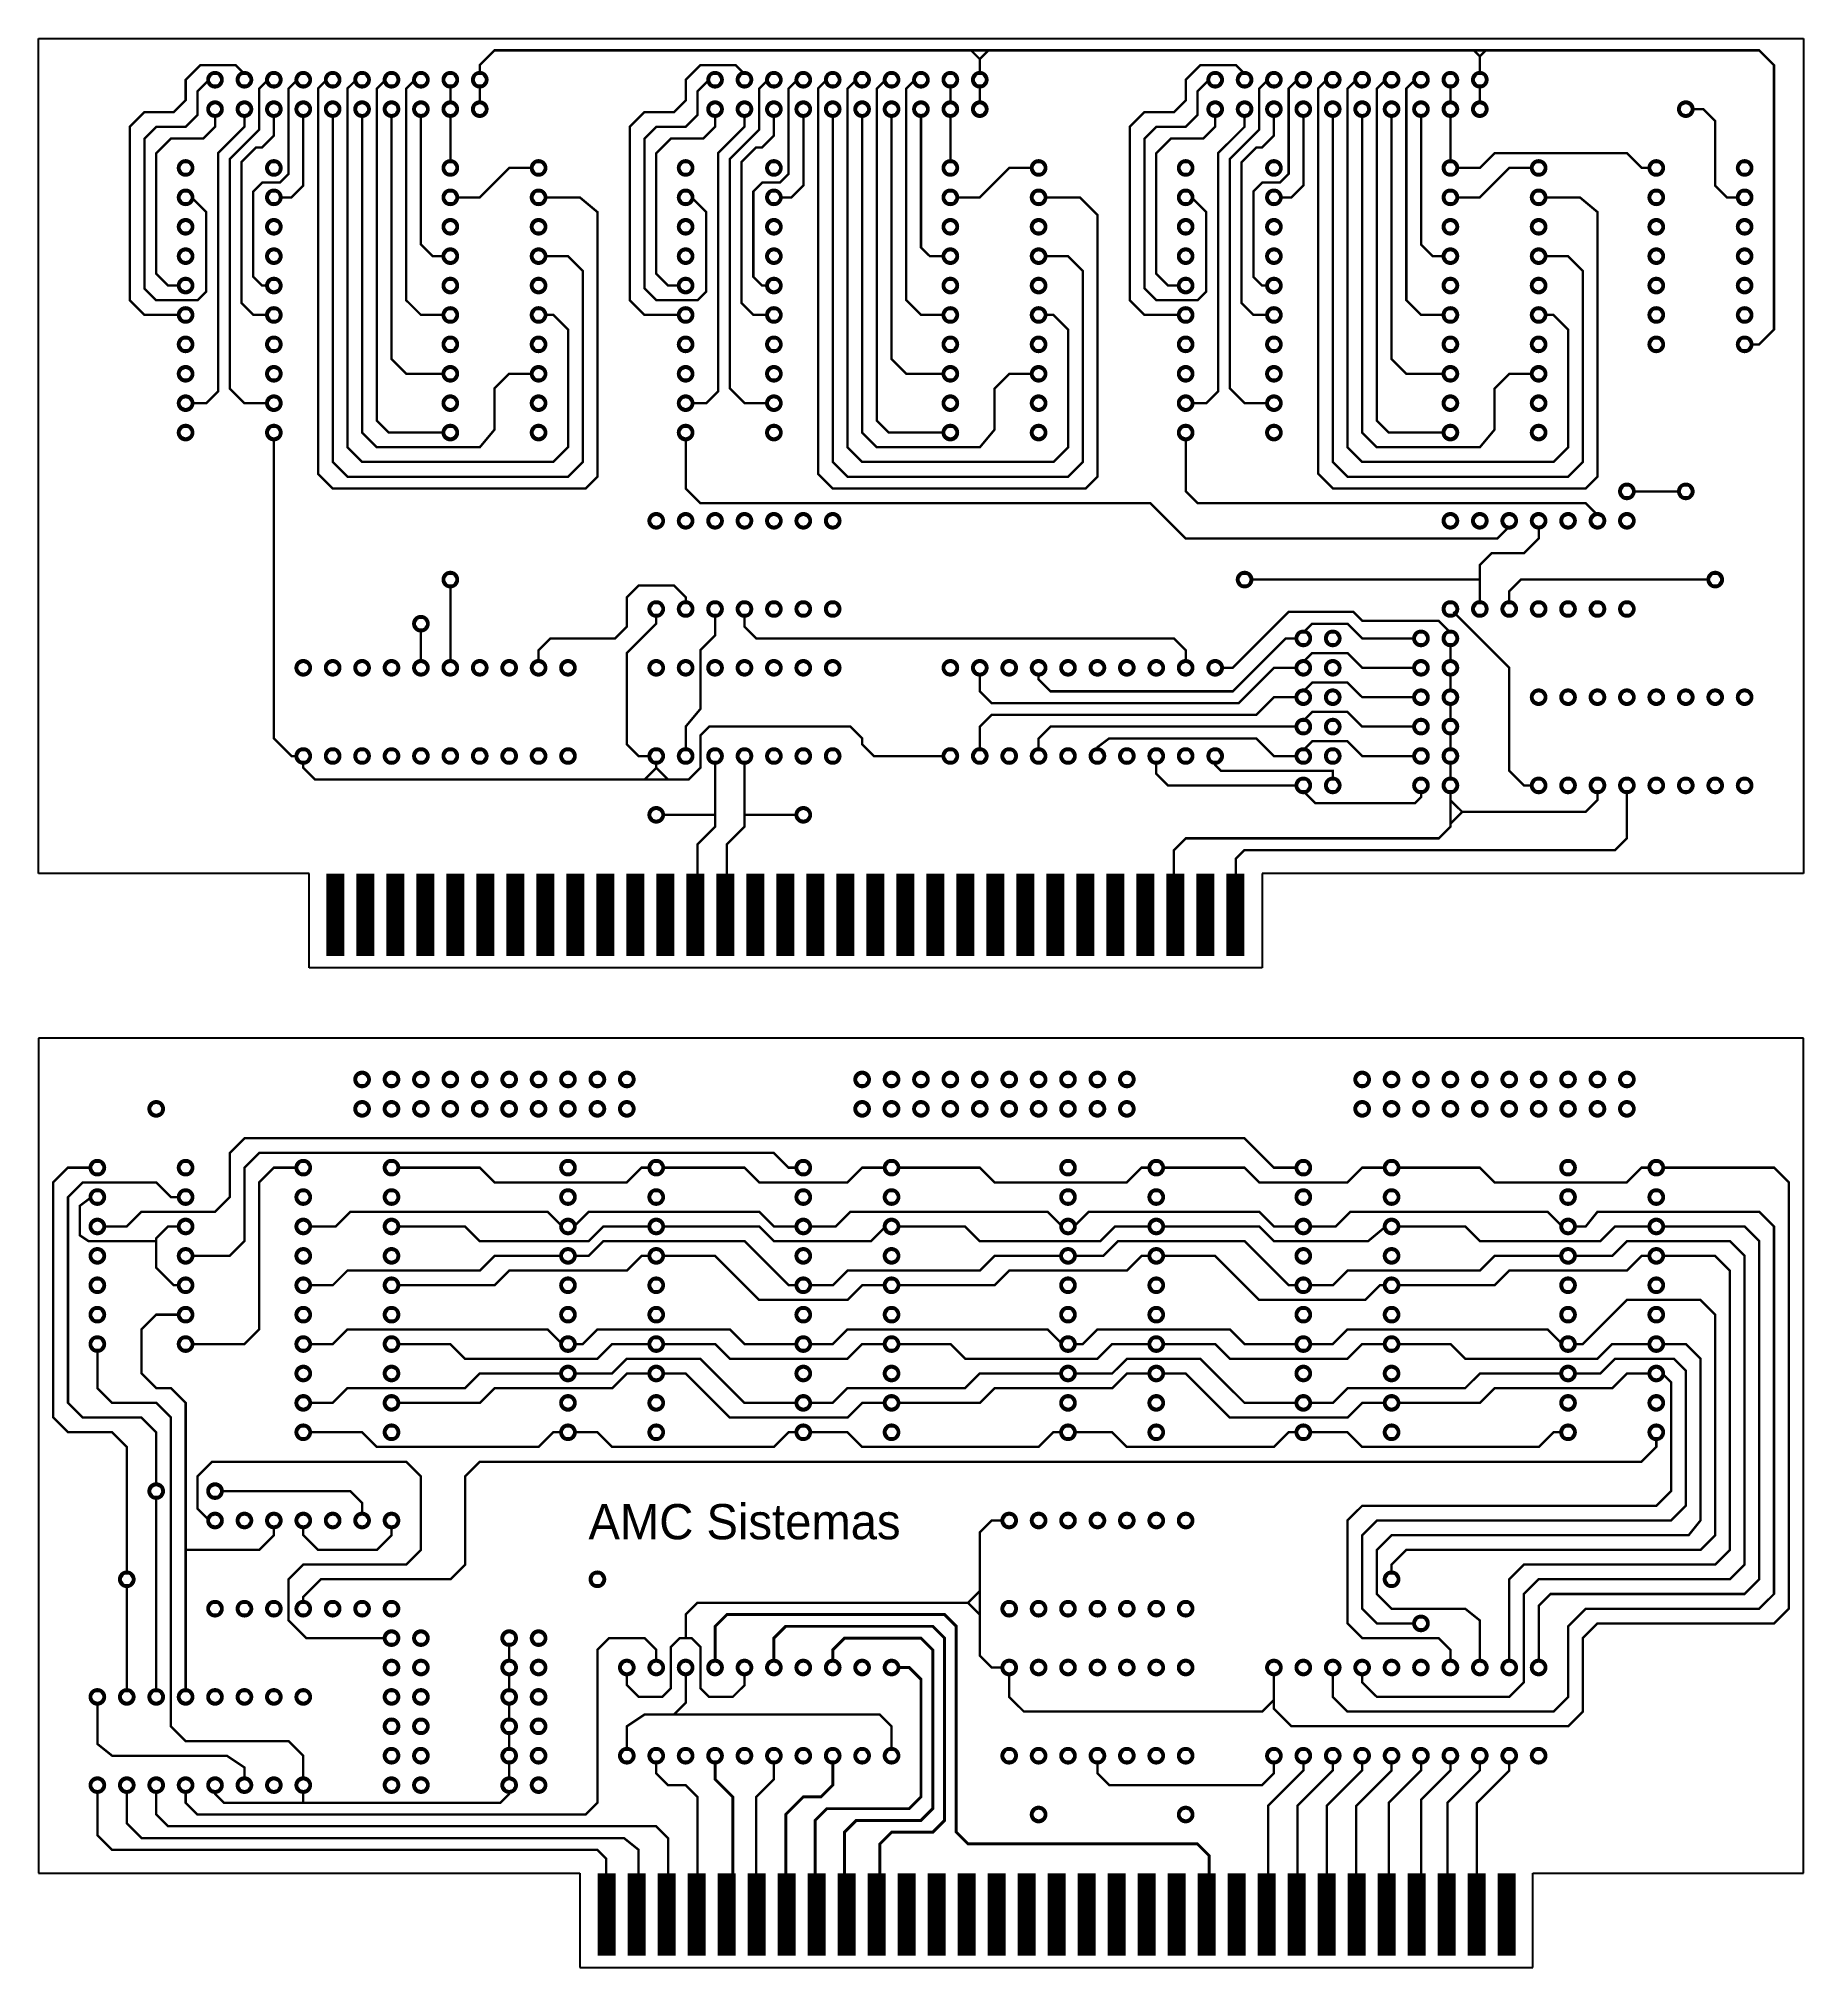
# Model space of a CAD drawing. Header units: millimetres. Extents: x 12 to 163, y 30 to 194.
import ezdxf
from ezdxf.enums import TextEntityAlignment as Align

# ---------------------------------------------------------------- set-up
doc = ezdxf.new("R2010")
doc.units = ezdxf.units.MM
for name, color, linetype in [('Furos', 7, 'Continuous'), ('Pontos frente', 7, 'Continuous'), ('Pontos verso', 7, 'Continuous'), ('Trilhas frente', 7, 'Continuous'), ('Trilhas verso', 7, 'Continuous')]:
    doc.layers.add(name, color=color, linetype=linetype)

msp = doc.modelspace()

# ---------------------------------------------------------------- texts
at = {"layer": 'Trilhas frente'}
msp.add_text('AMC Sistemas', height=3, dxfattribs=at).set_placement((72.5, 65), align=Align.BOTTOM_CENTER)

# ---------------------------------------------------------------- linework, layer by layer
at = {"layer": 'Furos'}
for centre in [(27.5, 190), (30, 190), (32.5, 190), (35, 190), (37.5, 190), (40, 190), (42.5, 190), (45, 190), (47.5, 190), (50, 190), (70, 190), (72.5, 190), (75, 190), (77.5, 190), (80, 190), (82.5, 190), (85, 190), (87.5, 190), (90, 190), (92.5, 190), (112.5, 190), (115, 190), (117.5, 190), (120, 190), (122.5, 190), (125, 190), (127.5, 190), (130, 190), (132.5, 190), (135, 190), (27.5, 187.5), (30, 187.5), (32.5, 187.5), (35, 187.5), (37.5, 187.5), (40, 187.5), (42.5, 187.5), (45, 187.5), (47.5, 187.5), (50, 187.5), (70, 187.5), (72.5, 187.5), (75, 187.5), (77.5, 187.5), (80, 187.5), (82.5, 187.5), (85, 187.5), (87.5, 187.5), (90, 187.5), (92.5, 187.5), (112.5, 187.5), (115, 187.5), (117.5, 187.5), (120, 187.5), (122.5, 187.5), (125, 187.5), (127.5, 187.5), (130, 187.5), (132.5, 187.5), (135, 187.5), (152.5, 187.5), (25, 182.5), (32.5, 182.5), (47.5, 182.5), (55, 182.5), (67.5, 182.5), (75, 182.5), (90, 182.5), (97.5, 182.5), (110, 182.5), (117.5, 182.5), (132.5, 182.5), (140, 182.5), (150, 182.5), (157.5, 182.5), (25, 180), (32.5, 180), (47.5, 180), (55, 180), (67.5, 180), (75, 180), (90, 180), (97.5, 180), (110, 180), (117.5, 180), (132.5, 180), (140, 180), (150, 180), (157.5, 180), (25, 177.5), (32.5, 177.5), (47.5, 177.5), (55, 177.5), (67.5, 177.5), (75, 177.5), (90, 177.5), (97.5, 177.5), (110, 177.5), (117.5, 177.5), (132.5, 177.5), (140, 177.5), (150, 177.5), (157.5, 177.5), (25, 175), (32.5, 175), (47.5, 175), (55, 175), (67.5, 175), (75, 175), (90, 175), (97.5, 175), (110, 175), (117.5, 175), (132.5, 175), (140, 175), (150, 175), (157.5, 175), (25, 172.5), (32.5, 172.5), (47.5, 172.5), (55, 172.5), (67.5, 172.5), (75, 172.5), (90, 172.5), (97.5, 172.5), (110, 172.5), (117.5, 172.5), (132.5, 172.5), (140, 172.5), (150, 172.5), (157.5, 172.5), (25, 170), (32.5, 170), (47.5, 170), (55, 170), (67.5, 170), (75, 170), (90, 170), (97.5, 170), (110, 170), (117.5, 170), (132.5, 170), (140, 170), (150, 170), (157.5, 170), (25, 167.5), (32.5, 167.5), (47.5, 167.5), (55, 167.5), (67.5, 167.5), (75, 167.5), (90, 167.5), (97.5, 167.5), (110, 167.5), (117.5, 167.5), (132.5, 167.5), (140, 167.5), (150, 167.5), (157.5, 167.5), (25, 165), (32.5, 165), (47.5, 165), (55, 165), (67.5, 165), (75, 165), (90, 165), (97.5, 165), (110, 165), (117.5, 165), (132.5, 165), (140, 165), (25, 162.5), (32.5, 162.5), (47.5, 162.5), (55, 162.5), (67.5, 162.5), (75, 162.5), (90, 162.5), (97.5, 162.5), (110, 162.5), (117.5, 162.5), (132.5, 162.5), (140, 162.5), (25, 160), (32.5, 160), (47.5, 160), (55, 160), (67.5, 160), (75, 160), (90, 160), (97.5, 160), (110, 160), (117.5, 160), (132.5, 160), (140, 160), (147.5, 155), (152.5, 155), (65, 152.5), (67.5, 152.5), (70, 152.5), (72.5, 152.5), (75, 152.5), (77.5, 152.5), (80, 152.5), (132.5, 152.5), (135, 152.5), (137.5, 152.5), (140, 152.5), (142.5, 152.5), (145, 152.5), (147.5, 152.5), (47.5, 147.5), (115, 147.5), (155, 147.5), (65, 145), (67.5, 145), (70, 145), (72.5, 145), (75, 145), (77.5, 145), (80, 145), (132.5, 145), (135, 145), (137.5, 145), (140, 145), (142.5, 145), (145, 145), (147.5, 145), (45, 143.75), (120, 142.5), (122.5, 142.5), (130, 142.5), (132.5, 142.5), (35, 140), (37.5, 140), (40, 140), (42.5, 140), (45, 140), (47.5, 140), (50, 140), (52.5, 140), (55, 140), (57.5, 140), (65, 140), (67.5, 140), (70, 140), (72.5, 140), (75, 140), (77.5, 140), (80, 140), (90, 140), (92.5, 140), (95, 140), (97.5, 140), (100, 140), (102.5, 140), (105, 140), (107.5, 140), (110, 140), (112.5, 140), (120, 140), (122.5, 140), (130, 140), (132.5, 140), (120, 137.5), (122.5, 137.5), (130, 137.5), (132.5, 137.5), (140, 137.5), (142.5, 137.5), (145, 137.5), (147.5, 137.5), (150, 137.5), (152.5, 137.5), (155, 137.5), (157.5, 137.5), (120, 135), (122.5, 135), (130, 135), (132.5, 135), (35, 132.5), (37.5, 132.5), (40, 132.5), (42.5, 132.5), (45, 132.5), (47.5, 132.5), (50, 132.5), (52.5, 132.5), (55, 132.5), (57.5, 132.5), (65, 132.5), (67.5, 132.5), (70, 132.5), (72.5, 132.5), (75, 132.5), (77.5, 132.5), (80, 132.5), (90, 132.5), (92.5, 132.5), (95, 132.5), (97.5, 132.5), (100, 132.5), (102.5, 132.5), (105, 132.5), (107.5, 132.5), (110, 132.5), (112.5, 132.5), (120, 132.5), (122.5, 132.5), (130, 132.5), (132.5, 132.5), (120, 130), (122.5, 130), (130, 130), (132.5, 130), (140, 130), (142.5, 130), (145, 130), (147.5, 130), (150, 130), (152.5, 130), (155, 130), (157.5, 130), (65, 127.5), (77.5, 127.5), (40, 105), (42.5, 105), (45, 105), (47.5, 105), (50, 105), (52.5, 105), (55, 105), (57.5, 105), (60, 105), (62.5, 105), (82.5, 105), (85, 105), (87.5, 105), (90, 105), (92.5, 105), (95, 105), (97.5, 105), (100, 105), (102.5, 105), (105, 105), (125, 105), (127.5, 105), (130, 105), (132.5, 105), (135, 105), (137.5, 105), (140, 105), (142.5, 105), (145, 105), (147.5, 105), (22.5, 102.5), (40, 102.5), (42.5, 102.5), (45, 102.5), (47.5, 102.5), (50, 102.5), (52.5, 102.5), (55, 102.5), (57.5, 102.5), (60, 102.5), (62.5, 102.5), (82.5, 102.5), (85, 102.5), (87.5, 102.5), (90, 102.5), (92.5, 102.5), (95, 102.5), (97.5, 102.5), (100, 102.5), (102.5, 102.5), (105, 102.5), (125, 102.5), (127.5, 102.5), (130, 102.5), (132.5, 102.5), (135, 102.5), (137.5, 102.5), (140, 102.5), (142.5, 102.5), (145, 102.5), (147.5, 102.5), (17.5, 97.5), (25, 97.5), (35, 97.5), (42.5, 97.5), (57.5, 97.5), (65, 97.5), (77.5, 97.5), (85, 97.5), (100, 97.5), (107.5, 97.5), (120, 97.5), (127.5, 97.5), (142.5, 97.5), (150, 97.5), (17.5, 95), (25, 95), (35, 95), (42.5, 95), (57.5, 95), (65, 95), (77.5, 95), (85, 95), (100, 95), (107.5, 95), (120, 95), (127.5, 95), (142.5, 95), (150, 95), (17.5, 92.5), (25, 92.5), (35, 92.5), (42.5, 92.5), (57.5, 92.5), (65, 92.5), (77.5, 92.5), (85, 92.5), (100, 92.5), (107.5, 92.5), (120, 92.5), (127.5, 92.5), (142.5, 92.5), (150, 92.5), (17.5, 90), (25, 90), (35, 90), (42.5, 90), (57.5, 90), (65, 90), (77.5, 90), (85, 90), (100, 90), (107.5, 90), (120, 90), (127.5, 90), (142.5, 90), (150, 90), (17.5, 87.5), (25, 87.5), (35, 87.5), (42.5, 87.5), (57.5, 87.5), (65, 87.5), (77.5, 87.5), (85, 87.5), (100, 87.5), (107.5, 87.5), (120, 87.5), (127.5, 87.5), (142.5, 87.5), (150, 87.5), (17.5, 85), (25, 85), (35, 85), (42.5, 85), (57.5, 85), (65, 85), (77.5, 85), (85, 85), (100, 85), (107.5, 85), (120, 85), (127.5, 85), (142.5, 85), (150, 85), (17.5, 82.5), (25, 82.5), (35, 82.5), (42.5, 82.5), (57.5, 82.5), (65, 82.5), (77.5, 82.5), (85, 82.5), (100, 82.5), (107.5, 82.5), (120, 82.5), (127.5, 82.5), (142.5, 82.5), (150, 82.5), (35, 80), (42.5, 80), (57.5, 80), (65, 80), (77.5, 80), (85, 80), (100, 80), (107.5, 80), (120, 80), (127.5, 80), (142.5, 80), (150, 80), (35, 77.5), (42.5, 77.5), (57.5, 77.5), (65, 77.5), (77.5, 77.5), (85, 77.5), (100, 77.5), (107.5, 77.5), (120, 77.5), (127.5, 77.5), (142.5, 77.5), (150, 77.5), (35, 75), (42.5, 75), (57.5, 75), (65, 75), (77.5, 75), (85, 75), (100, 75), (107.5, 75), (120, 75), (127.5, 75), (142.5, 75), (150, 75), (22.5, 70), (27.5, 70), (27.5, 67.5), (30, 67.5), (32.5, 67.5), (35, 67.5), (37.5, 67.5), (40, 67.5), (42.5, 67.5), (95, 67.5), (97.5, 67.5), (100, 67.5), (102.5, 67.5), (105, 67.5), (107.5, 67.5), (110, 67.5), (20, 62.5), (60, 62.5), (127.5, 62.5), (27.5, 60), (30, 60), (32.5, 60), (35, 60), (37.5, 60), (40, 60), (42.5, 60), (95, 60), (97.5, 60), (100, 60), (102.5, 60), (105, 60), (107.5, 60), (110, 60), (130, 58.75), (42.5, 57.5), (45, 57.5), (52.5, 57.5), (55, 57.5), (42.5, 55), (45, 55), (52.5, 55), (55, 55), (62.5, 55), (65, 55), (67.5, 55), (70, 55), (72.5, 55), (75, 55), (77.5, 55), (80, 55), (82.5, 55), (85, 55), (95, 55), (97.5, 55), (100, 55), (102.5, 55), (105, 55), (107.5, 55), (110, 55), (117.5, 55), (120, 55), (122.5, 55), (125, 55), (127.5, 55), (130, 55), (132.5, 55), (135, 55), (137.5, 55), (140, 55), (17.5, 52.5), (20, 52.5), (22.5, 52.5), (25, 52.5), (27.5, 52.5), (30, 52.5), (32.5, 52.5), (35, 52.5), (42.5, 52.5), (45, 52.5), (52.5, 52.5), (55, 52.5), (42.5, 50), (45, 50), (52.5, 50), (55, 50), (42.5, 47.5), (45, 47.5), (52.5, 47.5), (55, 47.5), (62.5, 47.5), (65, 47.5), (67.5, 47.5), (70, 47.5), (72.5, 47.5), (75, 47.5), (77.5, 47.5), (80, 47.5), (82.5, 47.5), (85, 47.5), (95, 47.5), (97.5, 47.5), (100, 47.5), (102.5, 47.5), (105, 47.5), (107.5, 47.5), (110, 47.5), (117.5, 47.5), (120, 47.5), (122.5, 47.5), (125, 47.5), (127.5, 47.5), (130, 47.5), (132.5, 47.5), (135, 47.5), (137.5, 47.5), (140, 47.5), (17.5, 45), (20, 45), (22.5, 45), (25, 45), (27.5, 45), (30, 45), (32.5, 45), (35, 45), (42.5, 45), (45, 45), (52.5, 45), (55, 45), (97.5, 42.5), (110, 42.5)]:
    msp.add_circle(centre, 0.5, dxfattribs=at)
at = {"layer": 'Pontos frente', "const_width": 0.25}
for points in [[(39.37, 105, 1), (40.62, 105, 1)], [(41.87, 105, 1), (43.12, 105, 1)], [(44.37, 105, 1), (45.62, 105, 1)], [(46.87, 105, 1), (48.12, 105, 1)], [(49.37, 105, 1), (50.62, 105, 1)], [(51.87, 105, 1), (53.12, 105, 1)], [(54.37, 105, 1), (55.62, 105, 1)], [(56.87, 105, 1), (58.12, 105, 1)], [(59.37, 105, 1), (60.62, 105, 1)], [(61.87, 105, 1), (63.12, 105, 1)], [(81.87, 105, 1), (83.12, 105, 1)], [(84.37, 105, 1), (85.62, 105, 1)], [(86.87, 105, 1), (88.12, 105, 1)], [(89.37, 105, 1), (90.62, 105, 1)], [(91.87, 105, 1), (93.12, 105, 1)], [(94.37, 105, 1), (95.62, 105, 1)], [(96.87, 105, 1), (98.12, 105, 1)], [(99.37, 105, 1), (100.62, 105, 1)], [(101.87, 105, 1), (103.12, 105, 1)], [(104.37, 105, 1), (105.62, 105, 1)], [(124.37, 105, 1), (125.62, 105, 1)], [(126.87, 105, 1), (128.12, 105, 1)], [(129.37, 105, 1), (130.62, 105, 1)], [(131.87, 105, 1), (133.12, 105, 1)], [(134.37, 105, 1), (135.62, 105, 1)], [(136.87, 105, 1), (138.12, 105, 1)], [(139.37, 105, 1), (140.62, 105, 1)], [(141.87, 105, 1), (143.12, 105, 1)], [(144.37, 105, 1), (145.62, 105, 1)], [(146.87, 105, 1), (148.12, 105, 1)], [(21.87, 102.5, 1), (23.12, 102.5, 1)], [(39.37, 102.5, 1), (40.62, 102.5, 1)], [(41.87, 102.5, 1), (43.12, 102.5, 1)], [(44.37, 102.5, 1), (45.62, 102.5, 1)], [(46.87, 102.5, 1), (48.12, 102.5, 1)], [(49.37, 102.5, 1), (50.62, 102.5, 1)], [(51.87, 102.5, 1), (53.12, 102.5, 1)], [(54.37, 102.5, 1), (55.62, 102.5, 1)], [(56.87, 102.5, 1), (58.12, 102.5, 1)], [(59.37, 102.5, 1), (60.62, 102.5, 1)], [(61.87, 102.5, 1), (63.12, 102.5, 1)], [(81.87, 102.5, 1), (83.12, 102.5, 1)], [(84.37, 102.5, 1), (85.62, 102.5, 1)], [(86.87, 102.5, 1), (88.12, 102.5, 1)], [(89.37, 102.5, 1), (90.62, 102.5, 1)], [(91.87, 102.5, 1), (93.12, 102.5, 1)], [(94.37, 102.5, 1), (95.62, 102.5, 1)], [(96.87, 102.5, 1), (98.12, 102.5, 1)], [(99.37, 102.5, 1), (100.62, 102.5, 1)], [(101.87, 102.5, 1), (103.12, 102.5, 1)], [(104.37, 102.5, 1), (105.62, 102.5, 1)], [(124.37, 102.5, 1), (125.62, 102.5, 1)], [(126.87, 102.5, 1), (128.12, 102.5, 1)], [(129.37, 102.5, 1), (130.62, 102.5, 1)], [(131.87, 102.5, 1), (133.12, 102.5, 1)], [(134.37, 102.5, 1), (135.62, 102.5, 1)], [(136.87, 102.5, 1), (138.12, 102.5, 1)], [(139.37, 102.5, 1), (140.62, 102.5, 1)], [(141.87, 102.5, 1), (143.12, 102.5, 1)], [(144.37, 102.5, 1), (145.62, 102.5, 1)], [(146.87, 102.5, 1), (148.12, 102.5, 1)], [(16.87, 97.5, 1), (18.12, 97.5, 1)], [(24.37, 97.5, 1), (25.62, 97.5, 1)], [(34.37, 97.5, 1), (35.62, 97.5, 1)], [(41.87, 97.5, 1), (43.12, 97.5, 1)], [(56.87, 97.5, 1), (58.12, 97.5, 1)], [(64.37, 97.5, 1), (65.62, 97.5, 1)], [(76.87, 97.5, 1), (78.12, 97.5, 1)], [(84.37, 97.5, 1), (85.62, 97.5, 1)], [(99.37, 97.5, 1), (100.62, 97.5, 1)], [(106.87, 97.5, 1), (108.12, 97.5, 1)], [(119.37, 97.5, 1), (120.62, 97.5, 1)], [(126.87, 97.5, 1), (128.12, 97.5, 1)], [(141.87, 97.5, 1), (143.12, 97.5, 1)], [(149.37, 97.5, 1), (150.62, 97.5, 1)], [(16.87, 95, 1), (18.12, 95, 1)], [(24.37, 95, 1), (25.62, 95, 1)], [(34.37, 95, 1), (35.62, 95, 1)], [(41.87, 95, 1), (43.12, 95, 1)], [(56.87, 95, 1), (58.12, 95, 1)], [(64.37, 95, 1), (65.62, 95, 1)], [(76.87, 95, 1), (78.12, 95, 1)], [(84.37, 95, 1), (85.62, 95, 1)], [(99.37, 95, 1), (100.62, 95, 1)], [(106.87, 95, 1), (108.12, 95, 1)], [(119.37, 95, 1), (120.62, 95, 1)], [(126.87, 95, 1), (128.12, 95, 1)], [(141.87, 95, 1), (143.12, 95, 1)], [(149.37, 95, 1), (150.62, 95, 1)], [(16.87, 92.5, 1), (18.12, 92.5, 1)], [(24.37, 92.5, 1), (25.62, 92.5, 1)], [(34.37, 92.5, 1), (35.62, 92.5, 1)], [(41.87, 92.5, 1), (43.12, 92.5, 1)], [(56.87, 92.5, 1), (58.12, 92.5, 1)], [(64.37, 92.5, 1), (65.62, 92.5, 1)], [(76.87, 92.5, 1), (78.12, 92.5, 1)], [(84.37, 92.5, 1), (85.62, 92.5, 1)], [(99.37, 92.5, 1), (100.62, 92.5, 1)], [(106.87, 92.5, 1), (108.12, 92.5, 1)], [(119.37, 92.5, 1), (120.62, 92.5, 1)], [(126.87, 92.5, 1), (128.12, 92.5, 1)], [(141.87, 92.5, 1), (143.12, 92.5, 1)], [(149.37, 92.5, 1), (150.62, 92.5, 1)], [(16.87, 90, 1), (18.12, 90, 1)], [(24.37, 90, 1), (25.62, 90, 1)], [(34.37, 90, 1), (35.62, 90, 1)], [(41.87, 90, 1), (43.12, 90, 1)], [(56.87, 90, 1), (58.12, 90, 1)], [(64.37, 90, 1), (65.62, 90, 1)], [(76.87, 90, 1), (78.12, 90, 1)], [(84.37, 90, 1), (85.62, 90, 1)], [(99.37, 90, 1), (100.62, 90, 1)], [(106.87, 90, 1), (108.12, 90, 1)], [(119.37, 90, 1), (120.62, 90, 1)], [(126.87, 90, 1), (128.12, 90, 1)], [(141.87, 90, 1), (143.12, 90, 1)], [(149.37, 90, 1), (150.62, 90, 1)], [(16.87, 87.5, 1), (18.12, 87.5, 1)], [(24.37, 87.5, 1), (25.62, 87.5, 1)], [(34.37, 87.5, 1), (35.62, 87.5, 1)], [(41.87, 87.5, 1), (43.12, 87.5, 1)], [(56.87, 87.5, 1), (58.12, 87.5, 1)], [(64.37, 87.5, 1), (65.62, 87.5, 1)], [(76.87, 87.5, 1), (78.12, 87.5, 1)], [(84.37, 87.5, 1), (85.62, 87.5, 1)], [(99.37, 87.5, 1), (100.62, 87.5, 1)], [(106.87, 87.5, 1), (108.12, 87.5, 1)], [(119.37, 87.5, 1), (120.62, 87.5, 1)], [(126.87, 87.5, 1), (128.12, 87.5, 1)], [(141.87, 87.5, 1), (143.12, 87.5, 1)], [(149.37, 87.5, 1), (150.62, 87.5, 1)], [(16.87, 85, 1), (18.12, 85, 1)], [(24.37, 85, 1), (25.62, 85, 1)], [(34.37, 85, 1), (35.62, 85, 1)], [(41.87, 85, 1), (43.12, 85, 1)], [(56.87, 85, 1), (58.12, 85, 1)], [(64.37, 85, 1), (65.62, 85, 1)], [(76.87, 85, 1), (78.12, 85, 1)], [(84.37, 85, 1), (85.62, 85, 1)], [(99.37, 85, 1), (100.62, 85, 1)], [(106.87, 85, 1), (108.12, 85, 1)], [(119.37, 85, 1), (120.62, 85, 1)], [(126.87, 85, 1), (128.12, 85, 1)], [(141.87, 85, 1), (143.12, 85, 1)], [(149.37, 85, 1), (150.62, 85, 1)], [(16.87, 82.5, 1), (18.12, 82.5, 1)], [(24.37, 82.5, 1), (25.62, 82.5, 1)], [(34.37, 82.5, 1), (35.62, 82.5, 1)], [(41.87, 82.5, 1), (43.12, 82.5, 1)], [(56.87, 82.5, 1), (58.12, 82.5, 1)], [(64.37, 82.5, 1), (65.62, 82.5, 1)], [(76.87, 82.5, 1), (78.12, 82.5, 1)], [(84.37, 82.5, 1), (85.62, 82.5, 1)], [(99.37, 82.5, 1), (100.62, 82.5, 1)], [(106.87, 82.5, 1), (108.12, 82.5, 1)], [(119.37, 82.5, 1), (120.62, 82.5, 1)], [(126.87, 82.5, 1), (128.12, 82.5, 1)], [(141.87, 82.5, 1), (143.12, 82.5, 1)], [(149.37, 82.5, 1), (150.62, 82.5, 1)], [(34.37, 80, 1), (35.62, 80, 1)], [(41.87, 80, 1), (43.12, 80, 1)], [(56.87, 80, 1), (58.12, 80, 1)], [(64.37, 80, 1), (65.62, 80, 1)], [(76.87, 80, 1), (78.12, 80, 1)], [(84.37, 80, 1), (85.62, 80, 1)], [(99.37, 80, 1), (100.62, 80, 1)], [(106.87, 80, 1), (108.12, 80, 1)], [(119.37, 80, 1), (120.62, 80, 1)], [(126.87, 80, 1), (128.12, 80, 1)], [(141.87, 80, 1), (143.12, 80, 1)], [(149.37, 80, 1), (150.62, 80, 1)], [(34.37, 77.5, 1), (35.62, 77.5, 1)], [(41.87, 77.5, 1), (43.12, 77.5, 1)], [(56.87, 77.5, 1), (58.12, 77.5, 1)], [(64.37, 77.5, 1), (65.62, 77.5, 1)], [(76.87, 77.5, 1), (78.12, 77.5, 1)], [(84.37, 77.5, 1), (85.62, 77.5, 1)], [(99.37, 77.5, 1), (100.62, 77.5, 1)], [(106.87, 77.5, 1), (108.12, 77.5, 1)], [(119.37, 77.5, 1), (120.62, 77.5, 1)], [(126.87, 77.5, 1), (128.12, 77.5, 1)], [(141.87, 77.5, 1), (143.12, 77.5, 1)], [(149.37, 77.5, 1), (150.62, 77.5, 1)], [(34.37, 75, 1), (35.62, 75, 1)], [(41.87, 75, 1), (43.12, 75, 1)], [(56.87, 75, 1), (58.12, 75, 1)], [(64.37, 75, 1), (65.62, 75, 1)], [(76.87, 75, 1), (78.12, 75, 1)], [(84.37, 75, 1), (85.62, 75, 1)], [(99.37, 75, 1), (100.62, 75, 1)], [(106.87, 75, 1), (108.12, 75, 1)], [(119.37, 75, 1), (120.62, 75, 1)], [(126.87, 75, 1), (128.12, 75, 1)], [(141.87, 75, 1), (143.12, 75, 1)], [(149.37, 75, 1), (150.62, 75, 1)], [(21.87, 70, 1), (23.12, 70, 1)], [(26.87, 70, 1), (28.12, 70, 1)], [(26.87, 67.5, 1), (28.12, 67.5, 1)], [(29.37, 67.5, 1), (30.62, 67.5, 1)], [(31.87, 67.5, 1), (33.12, 67.5, 1)], [(34.37, 67.5, 1), (35.62, 67.5, 1)], [(36.87, 67.5, 1), (38.12, 67.5, 1)], [(39.37, 67.5, 1), (40.62, 67.5, 1)], [(41.87, 67.5, 1), (43.12, 67.5, 1)], [(94.37, 67.5, 1), (95.62, 67.5, 1)], [(96.87, 67.5, 1), (98.12, 67.5, 1)], [(99.37, 67.5, 1), (100.62, 67.5, 1)], [(101.87, 67.5, 1), (103.12, 67.5, 1)], [(104.37, 67.5, 1), (105.62, 67.5, 1)], [(106.87, 67.5, 1), (108.12, 67.5, 1)], [(109.37, 67.5, 1), (110.62, 67.5, 1)], [(19.37, 62.5, 1), (20.62, 62.5, 1)], [(59.37, 62.5, 1), (60.62, 62.5, 1)], [(126.87, 62.5, 1), (128.12, 62.5, 1)], [(26.87, 60, 1), (28.12, 60, 1)], [(29.37, 60, 1), (30.62, 60, 1)], [(31.87, 60, 1), (33.12, 60, 1)], [(34.37, 60, 1), (35.62, 60, 1)], [(36.87, 60, 1), (38.12, 60, 1)], [(39.37, 60, 1), (40.62, 60, 1)], [(41.87, 60, 1), (43.12, 60, 1)], [(94.37, 60, 1), (95.62, 60, 1)], [(96.87, 60, 1), (98.12, 60, 1)], [(99.37, 60, 1), (100.62, 60, 1)], [(101.87, 60, 1), (103.12, 60, 1)], [(104.37, 60, 1), (105.62, 60, 1)], [(106.87, 60, 1), (108.12, 60, 1)], [(109.37, 60, 1), (110.62, 60, 1)], [(129.37, 58.75, 1), (130.62, 58.75, 1)], [(41.87, 57.5, 1), (43.12, 57.5, 1)], [(44.37, 57.5, 1), (45.62, 57.5, 1)], [(51.87, 57.5, 1), (53.12, 57.5, 1)], [(54.37, 57.5, 1), (55.62, 57.5, 1)], [(41.87, 55, 1), (43.12, 55, 1)], [(44.37, 55, 1), (45.62, 55, 1)], [(51.87, 55, 1), (53.12, 55, 1)], [(54.37, 55, 1), (55.62, 55, 1)], [(61.87, 55, 1), (63.12, 55, 1)], [(64.37, 55, 1), (65.62, 55, 1)], [(66.87, 55, 1), (68.12, 55, 1)], [(69.37, 55, 1), (70.62, 55, 1)], [(71.87, 55, 1), (73.12, 55, 1)], [(74.37, 55, 1), (75.62, 55, 1)], [(76.87, 55, 1), (78.12, 55, 1)], [(79.37, 55, 1), (80.62, 55, 1)], [(81.87, 55, 1), (83.12, 55, 1)], [(84.37, 55, 1), (85.62, 55, 1)], [(94.37, 55, 1), (95.62, 55, 1)], [(96.87, 55, 1), (98.12, 55, 1)], [(99.37, 55, 1), (100.62, 55, 1)], [(101.87, 55, 1), (103.12, 55, 1)], [(104.37, 55, 1), (105.62, 55, 1)], [(106.87, 55, 1), (108.12, 55, 1)], [(109.37, 55, 1), (110.62, 55, 1)], [(116.87, 55, 1), (118.12, 55, 1)], [(119.37, 55, 1), (120.62, 55, 1)], [(121.87, 55, 1), (123.12, 55, 1)], [(124.37, 55, 1), (125.62, 55, 1)], [(126.87, 55, 1), (128.12, 55, 1)], [(129.37, 55, 1), (130.62, 55, 1)], [(131.87, 55, 1), (133.12, 55, 1)], [(134.37, 55, 1), (135.62, 55, 1)], [(136.87, 55, 1), (138.12, 55, 1)], [(139.37, 55, 1), (140.62, 55, 1)], [(16.87, 52.5, 1), (18.12, 52.5, 1)], [(19.37, 52.5, 1), (20.62, 52.5, 1)], [(21.87, 52.5, 1), (23.12, 52.5, 1)], [(24.37, 52.5, 1), (25.62, 52.5, 1)], [(26.87, 52.5, 1), (28.12, 52.5, 1)], [(29.37, 52.5, 1), (30.62, 52.5, 1)], [(31.87, 52.5, 1), (33.12, 52.5, 1)], [(34.37, 52.5, 1), (35.62, 52.5, 1)], [(41.87, 52.5, 1), (43.12, 52.5, 1)], [(44.37, 52.5, 1), (45.62, 52.5, 1)], [(51.87, 52.5, 1), (53.12, 52.5, 1)], [(54.37, 52.5, 1), (55.62, 52.5, 1)], [(41.87, 50, 1), (43.12, 50, 1)], [(44.37, 50, 1), (45.62, 50, 1)], [(51.87, 50, 1), (53.12, 50, 1)], [(54.37, 50, 1), (55.62, 50, 1)], [(41.87, 47.5, 1), (43.12, 47.5, 1)], [(44.37, 47.5, 1), (45.62, 47.5, 1)], [(51.87, 47.5, 1), (53.12, 47.5, 1)], [(54.37, 47.5, 1), (55.62, 47.5, 1)], [(61.87, 47.5, 1), (63.12, 47.5, 1)], [(64.37, 47.5, 1), (65.62, 47.5, 1)], [(66.87, 47.5, 1), (68.12, 47.5, 1)], [(69.37, 47.5, 1), (70.62, 47.5, 1)], [(71.87, 47.5, 1), (73.12, 47.5, 1)], [(74.37, 47.5, 1), (75.62, 47.5, 1)], [(76.87, 47.5, 1), (78.12, 47.5, 1)], [(79.37, 47.5, 1), (80.62, 47.5, 1)], [(81.87, 47.5, 1), (83.12, 47.5, 1)], [(84.37, 47.5, 1), (85.62, 47.5, 1)], [(94.37, 47.5, 1), (95.62, 47.5, 1)], [(96.87, 47.5, 1), (98.12, 47.5, 1)], [(99.37, 47.5, 1), (100.62, 47.5, 1)], [(101.87, 47.5, 1), (103.12, 47.5, 1)], [(104.37, 47.5, 1), (105.62, 47.5, 1)], [(106.87, 47.5, 1), (108.12, 47.5, 1)], [(109.37, 47.5, 1), (110.62, 47.5, 1)], [(116.87, 47.5, 1), (118.12, 47.5, 1)], [(119.37, 47.5, 1), (120.62, 47.5, 1)], [(121.87, 47.5, 1), (123.12, 47.5, 1)], [(124.37, 47.5, 1), (125.62, 47.5, 1)], [(126.87, 47.5, 1), (128.12, 47.5, 1)], [(129.37, 47.5, 1), (130.62, 47.5, 1)], [(131.87, 47.5, 1), (133.12, 47.5, 1)], [(134.37, 47.5, 1), (135.62, 47.5, 1)], [(136.87, 47.5, 1), (138.12, 47.5, 1)], [(139.37, 47.5, 1), (140.62, 47.5, 1)], [(16.87, 45, 1), (18.12, 45, 1)], [(19.37, 45, 1), (20.62, 45, 1)], [(21.87, 45, 1), (23.12, 45, 1)], [(24.37, 45, 1), (25.62, 45, 1)], [(26.87, 45, 1), (28.12, 45, 1)], [(29.37, 45, 1), (30.62, 45, 1)], [(31.87, 45, 1), (33.12, 45, 1)], [(34.37, 45, 1), (35.62, 45, 1)], [(41.87, 45, 1), (43.12, 45, 1)], [(44.37, 45, 1), (45.62, 45, 1)], [(51.87, 45, 1), (53.12, 45, 1)], [(54.37, 45, 1), (55.62, 45, 1)], [(96.87, 42.5, 1), (98.12, 42.5, 1)], [(109.37, 42.5, 1), (110.62, 42.5, 1)]]:
    msp.add_lwpolyline(points, format="xyb", close=True, dxfattribs=at)
at = {"layer": 'Pontos verso', "const_width": 0.25}
for points in [[(28.12, 190, -1), (26.87, 190, -1)], [(30.62, 190, -1), (29.37, 190, -1)], [(33.12, 190, -1), (31.87, 190, -1)], [(35.62, 190, -1), (34.37, 190, -1)], [(38.12, 190, -1), (36.87, 190, -1)], [(40.62, 190, -1), (39.37, 190, -1)], [(43.12, 190, -1), (41.87, 190, -1)], [(45.62, 190, -1), (44.37, 190, -1)], [(48.12, 190, -1), (46.87, 190, -1)], [(50.62, 190, -1), (49.37, 190, -1)], [(70.62, 190, -1), (69.37, 190, -1)], [(73.12, 190, -1), (71.87, 190, -1)], [(75.62, 190, -1), (74.37, 190, -1)], [(78.12, 190, -1), (76.87, 190, -1)], [(80.62, 190, -1), (79.37, 190, -1)], [(83.12, 190, -1), (81.87, 190, -1)], [(85.62, 190, -1), (84.37, 190, -1)], [(88.12, 190, -1), (86.87, 190, -1)], [(90.62, 190, -1), (89.37, 190, -1)], [(93.12, 190, -1), (91.87, 190, -1)], [(113.13, 190, -1), (111.88, 190, -1)], [(115.63, 190, -1), (114.38, 190, -1)], [(118.12, 190, -1), (116.87, 190, -1)], [(120.62, 190, -1), (119.37, 190, -1)], [(123.12, 190, -1), (121.87, 190, -1)], [(125.62, 190, -1), (124.37, 190, -1)], [(128.12, 190, -1), (126.87, 190, -1)], [(130.62, 190, -1), (129.37, 190, -1)], [(133.12, 190, -1), (131.87, 190, -1)], [(135.62, 190, -1), (134.37, 190, -1)], [(28.12, 187.5, -1), (26.87, 187.5, -1)], [(30.62, 187.5, -1), (29.37, 187.5, -1)], [(33.12, 187.5, -1), (31.87, 187.5, -1)], [(35.62, 187.5, -1), (34.37, 187.5, -1)], [(38.12, 187.5, -1), (36.87, 187.5, -1)], [(40.62, 187.5, -1), (39.37, 187.5, -1)], [(43.12, 187.5, -1), (41.87, 187.5, -1)], [(45.62, 187.5, -1), (44.37, 187.5, -1)], [(48.12, 187.5, -1), (46.87, 187.5, -1)], [(50.62, 187.5, -1), (49.37, 187.5, -1)], [(70.62, 187.5, -1), (69.37, 187.5, -1)], [(73.12, 187.5, -1), (71.87, 187.5, -1)], [(75.62, 187.5, -1), (74.37, 187.5, -1)], [(78.12, 187.5, -1), (76.87, 187.5, -1)], [(80.62, 187.5, -1), (79.37, 187.5, -1)], [(83.12, 187.5, -1), (81.87, 187.5, -1)], [(85.62, 187.5, -1), (84.37, 187.5, -1)], [(88.12, 187.5, -1), (86.87, 187.5, -1)], [(90.62, 187.5, -1), (89.37, 187.5, -1)], [(93.12, 187.5, -1), (91.87, 187.5, -1)], [(113.13, 187.5, -1), (111.88, 187.5, -1)], [(115.63, 187.5, -1), (114.38, 187.5, -1)], [(118.12, 187.5, -1), (116.87, 187.5, -1)], [(120.62, 187.5, -1), (119.37, 187.5, -1)], [(123.12, 187.5, -1), (121.87, 187.5, -1)], [(125.62, 187.5, -1), (124.37, 187.5, -1)], [(128.12, 187.5, -1), (126.87, 187.5, -1)], [(130.62, 187.5, -1), (129.37, 187.5, -1)], [(133.12, 187.5, -1), (131.87, 187.5, -1)], [(135.62, 187.5, -1), (134.37, 187.5, -1)], [(153.13, 187.5, -1), (151.88, 187.5, -1)], [(25.62, 182.5, -1), (24.37, 182.5, -1)], [(33.12, 182.5, -1), (31.87, 182.5, -1)], [(48.12, 182.5, -1), (46.87, 182.5, -1)], [(55.62, 182.5, -1), (54.37, 182.5, -1)], [(68.12, 182.5, -1), (66.87, 182.5, -1)], [(75.62, 182.5, -1), (74.37, 182.5, -1)], [(90.62, 182.5, -1), (89.37, 182.5, -1)], [(98.12, 182.5, -1), (96.87, 182.5, -1)], [(110.62, 182.5, -1), (109.37, 182.5, -1)], [(118.12, 182.5, -1), (116.87, 182.5, -1)], [(133.12, 182.5, -1), (131.87, 182.5, -1)], [(140.62, 182.5, -1), (139.37, 182.5, -1)], [(150.62, 182.5, -1), (149.37, 182.5, -1)], [(158.13, 182.5, -1), (156.88, 182.5, -1)], [(25.62, 180, -1), (24.37, 180, -1)], [(33.12, 180, -1), (31.87, 180, -1)], [(48.12, 180, -1), (46.87, 180, -1)], [(55.62, 180, -1), (54.37, 180, -1)], [(68.12, 180, -1), (66.87, 180, -1)], [(75.62, 180, -1), (74.37, 180, -1)], [(90.62, 180, -1), (89.37, 180, -1)], [(98.12, 180, -1), (96.87, 180, -1)], [(110.62, 180, -1), (109.37, 180, -1)], [(118.12, 180, -1), (116.87, 180, -1)], [(133.12, 180, -1), (131.87, 180, -1)], [(140.62, 180, -1), (139.37, 180, -1)], [(150.62, 180, -1), (149.37, 180, -1)], [(158.13, 180, -1), (156.88, 180, -1)], [(25.62, 177.5, -1), (24.37, 177.5, -1)], [(33.12, 177.5, -1), (31.87, 177.5, -1)], [(48.12, 177.5, -1), (46.87, 177.5, -1)], [(55.62, 177.5, -1), (54.37, 177.5, -1)], [(68.12, 177.5, -1), (66.87, 177.5, -1)], [(75.62, 177.5, -1), (74.37, 177.5, -1)], [(90.62, 177.5, -1), (89.37, 177.5, -1)], [(98.12, 177.5, -1), (96.87, 177.5, -1)], [(110.62, 177.5, -1), (109.37, 177.5, -1)], [(118.12, 177.5, -1), (116.87, 177.5, -1)], [(133.12, 177.5, -1), (131.87, 177.5, -1)], [(140.62, 177.5, -1), (139.37, 177.5, -1)], [(150.62, 177.5, -1), (149.37, 177.5, -1)], [(158.13, 177.5, -1), (156.88, 177.5, -1)], [(25.62, 175, -1), (24.37, 175, -1)], [(33.12, 175, -1), (31.87, 175, -1)], [(48.12, 175, -1), (46.87, 175, -1)], [(55.62, 175, -1), (54.37, 175, -1)], [(68.12, 175, -1), (66.87, 175, -1)], [(75.62, 175, -1), (74.37, 175, -1)], [(90.62, 175, -1), (89.37, 175, -1)], [(98.12, 175, -1), (96.87, 175, -1)], [(110.62, 175, -1), (109.37, 175, -1)], [(118.12, 175, -1), (116.87, 175, -1)], [(133.12, 175, -1), (131.87, 175, -1)], [(140.62, 175, -1), (139.37, 175, -1)], [(150.62, 175, -1), (149.37, 175, -1)], [(158.13, 175, -1), (156.88, 175, -1)], [(25.62, 172.5, -1), (24.37, 172.5, -1)], [(33.12, 172.5, -1), (31.87, 172.5, -1)], [(48.12, 172.5, -1), (46.87, 172.5, -1)], [(55.62, 172.5, -1), (54.37, 172.5, -1)], [(68.12, 172.5, -1), (66.87, 172.5, -1)], [(75.62, 172.5, -1), (74.37, 172.5, -1)], [(90.62, 172.5, -1), (89.37, 172.5, -1)], [(98.12, 172.5, -1), (96.87, 172.5, -1)], [(110.62, 172.5, -1), (109.37, 172.5, -1)], [(118.12, 172.5, -1), (116.87, 172.5, -1)], [(133.12, 172.5, -1), (131.87, 172.5, -1)], [(140.62, 172.5, -1), (139.37, 172.5, -1)], [(150.62, 172.5, -1), (149.37, 172.5, -1)], [(158.13, 172.5, -1), (156.88, 172.5, -1)], [(25.62, 170, -1), (24.37, 170, -1)], [(33.12, 170, -1), (31.87, 170, -1)], [(48.12, 170, -1), (46.87, 170, -1)], [(55.62, 170, -1), (54.37, 170, -1)], [(68.12, 170, -1), (66.87, 170, -1)], [(75.62, 170, -1), (74.37, 170, -1)], [(90.62, 170, -1), (89.37, 170, -1)], [(98.12, 170, -1), (96.87, 170, -1)], [(110.62, 170, -1), (109.37, 170, -1)], [(118.12, 170, -1), (116.87, 170, -1)], [(133.12, 170, -1), (131.87, 170, -1)], [(140.62, 170, -1), (139.37, 170, -1)], [(150.62, 170, -1), (149.37, 170, -1)], [(158.13, 170, -1), (156.88, 170, -1)], [(25.62, 167.5, -1), (24.37, 167.5, -1)], [(33.12, 167.5, -1), (31.87, 167.5, -1)], [(48.12, 167.5, -1), (46.87, 167.5, -1)], [(55.62, 167.5, -1), (54.37, 167.5, -1)], [(68.12, 167.5, -1), (66.87, 167.5, -1)], [(75.62, 167.5, -1), (74.37, 167.5, -1)], [(90.62, 167.5, -1), (89.37, 167.5, -1)], [(98.12, 167.5, -1), (96.87, 167.5, -1)], [(110.62, 167.5, -1), (109.37, 167.5, -1)], [(118.12, 167.5, -1), (116.87, 167.5, -1)], [(133.12, 167.5, -1), (131.87, 167.5, -1)], [(140.62, 167.5, -1), (139.37, 167.5, -1)], [(150.62, 167.5, -1), (149.37, 167.5, -1)], [(158.13, 167.5, -1), (156.88, 167.5, -1)], [(25.62, 165, -1), (24.37, 165, -1)], [(33.12, 165, -1), (31.87, 165, -1)], [(48.12, 165, -1), (46.87, 165, -1)], [(55.62, 165, -1), (54.37, 165, -1)], [(68.12, 165, -1), (66.87, 165, -1)], [(75.62, 165, -1), (74.37, 165, -1)], [(90.62, 165, -1), (89.37, 165, -1)], [(98.12, 165, -1), (96.87, 165, -1)], [(110.62, 165, -1), (109.37, 165, -1)], [(118.12, 165, -1), (116.87, 165, -1)], [(133.12, 165, -1), (131.87, 165, -1)], [(140.62, 165, -1), (139.37, 165, -1)], [(25.62, 162.5, -1), (24.37, 162.5, -1)], [(33.12, 162.5, -1), (31.87, 162.5, -1)], [(48.12, 162.5, -1), (46.87, 162.5, -1)], [(55.62, 162.5, -1), (54.37, 162.5, -1)], [(68.12, 162.5, -1), (66.87, 162.5, -1)], [(75.62, 162.5, -1), (74.37, 162.5, -1)], [(90.62, 162.5, -1), (89.37, 162.5, -1)], [(98.12, 162.5, -1), (96.87, 162.5, -1)], [(110.62, 162.5, -1), (109.37, 162.5, -1)], [(118.12, 162.5, -1), (116.87, 162.5, -1)], [(133.12, 162.5, -1), (131.87, 162.5, -1)], [(140.62, 162.5, -1), (139.37, 162.5, -1)], [(25.62, 160, -1), (24.37, 160, -1)], [(33.12, 160, -1), (31.87, 160, -1)], [(48.12, 160, -1), (46.87, 160, -1)], [(55.62, 160, -1), (54.37, 160, -1)], [(68.12, 160, -1), (66.87, 160, -1)], [(75.62, 160, -1), (74.37, 160, -1)], [(90.62, 160, -1), (89.37, 160, -1)], [(98.12, 160, -1), (96.87, 160, -1)], [(110.62, 160, -1), (109.37, 160, -1)], [(118.12, 160, -1), (116.87, 160, -1)], [(133.12, 160, -1), (131.87, 160, -1)], [(140.62, 160, -1), (139.37, 160, -1)], [(148.12, 155, -1), (146.87, 155, -1)], [(153.13, 155, -1), (151.88, 155, -1)], [(65.62, 152.5, -1), (64.37, 152.5, -1)], [(68.12, 152.5, -1), (66.87, 152.5, -1)], [(70.62, 152.5, -1), (69.37, 152.5, -1)], [(73.12, 152.5, -1), (71.87, 152.5, -1)], [(75.62, 152.5, -1), (74.37, 152.5, -1)], [(78.12, 152.5, -1), (76.87, 152.5, -1)], [(80.62, 152.5, -1), (79.37, 152.5, -1)], [(133.12, 152.5, -1), (131.87, 152.5, -1)], [(135.62, 152.5, -1), (134.37, 152.5, -1)], [(138.12, 152.5, -1), (136.87, 152.5, -1)], [(140.62, 152.5, -1), (139.37, 152.5, -1)], [(143.12, 152.5, -1), (141.87, 152.5, -1)], [(145.62, 152.5, -1), (144.37, 152.5, -1)], [(148.12, 152.5, -1), (146.87, 152.5, -1)], [(48.12, 147.5, -1), (46.87, 147.5, -1)], [(115.63, 147.5, -1), (114.38, 147.5, -1)], [(155.63, 147.5, -1), (154.38, 147.5, -1)], [(45.62, 143.75, -1), (44.37, 143.75, -1)], [(65.62, 145, -1), (64.37, 145, -1)], [(68.12, 145, -1), (66.87, 145, -1)], [(70.62, 145, -1), (69.37, 145, -1)], [(73.12, 145, -1), (71.87, 145, -1)], [(75.62, 145, -1), (74.37, 145, -1)], [(78.12, 145, -1), (76.87, 145, -1)], [(80.62, 145, -1), (79.37, 145, -1)], [(133.12, 145, -1), (131.87, 145, -1)], [(135.62, 145, -1), (134.37, 145, -1)], [(138.12, 145, -1), (136.87, 145, -1)], [(140.62, 145, -1), (139.37, 145, -1)], [(143.12, 145, -1), (141.87, 145, -1)], [(145.62, 145, -1), (144.37, 145, -1)], [(148.12, 145, -1), (146.87, 145, -1)], [(120.62, 142.5, -1), (119.37, 142.5, -1)], [(123.12, 142.5, -1), (121.87, 142.5, -1)], [(130.62, 142.5, -1), (129.37, 142.5, -1)], [(133.12, 142.5, -1), (131.87, 142.5, -1)], [(35.62, 140, -1), (34.37, 140, -1)], [(38.12, 140, -1), (36.87, 140, -1)], [(40.62, 140, -1), (39.37, 140, -1)], [(43.12, 140, -1), (41.87, 140, -1)], [(45.62, 140, -1), (44.37, 140, -1)], [(48.12, 140, -1), (46.87, 140, -1)], [(50.62, 140, -1), (49.37, 140, -1)], [(53.12, 140, -1), (51.87, 140, -1)], [(55.62, 140, -1), (54.37, 140, -1)], [(58.12, 140, -1), (56.87, 140, -1)], [(65.62, 140, -1), (64.37, 140, -1)], [(68.12, 140, -1), (66.87, 140, -1)], [(70.62, 140, -1), (69.37, 140, -1)], [(73.12, 140, -1), (71.87, 140, -1)], [(75.62, 140, -1), (74.37, 140, -1)], [(78.12, 140, -1), (76.87, 140, -1)], [(80.62, 140, -1), (79.37, 140, -1)], [(90.62, 140, -1), (89.37, 140, -1)], [(93.12, 140, -1), (91.87, 140, -1)], [(95.62, 140, -1), (94.37, 140, -1)], [(98.12, 140, -1), (96.87, 140, -1)], [(100.62, 140, -1), (99.37, 140, -1)], [(103.12, 140, -1), (101.87, 140, -1)], [(105.62, 140, -1), (104.37, 140, -1)], [(108.12, 140, -1), (106.87, 140, -1)], [(110.62, 140, -1), (109.37, 140, -1)], [(113.13, 140, -1), (111.88, 140, -1)], [(120.62, 140, -1), (119.37, 140, -1)], [(123.12, 140, -1), (121.87, 140, -1)], [(130.62, 140, -1), (129.37, 140, -1)], [(133.12, 140, -1), (131.87, 140, -1)], [(120.62, 137.5, -1), (119.37, 137.5, -1)], [(123.12, 137.5, -1), (121.87, 137.5, -1)], [(130.62, 137.5, -1), (129.37, 137.5, -1)], [(133.12, 137.5, -1), (131.87, 137.5, -1)], [(140.62, 137.5, -1), (139.37, 137.5, -1)], [(143.12, 137.5, -1), (141.87, 137.5, -1)], [(145.62, 137.5, -1), (144.37, 137.5, -1)], [(148.12, 137.5, -1), (146.87, 137.5, -1)], [(150.62, 137.5, -1), (149.37, 137.5, -1)], [(153.13, 137.5, -1), (151.88, 137.5, -1)], [(155.63, 137.5, -1), (154.38, 137.5, -1)], [(158.13, 137.5, -1), (156.88, 137.5, -1)], [(120.62, 135, -1), (119.37, 135, -1)], [(123.12, 135, -1), (121.87, 135, -1)], [(130.62, 135, -1), (129.37, 135, -1)], [(133.12, 135, -1), (131.87, 135, -1)], [(35.62, 132.5, -1), (34.37, 132.5, -1)], [(38.12, 132.5, -1), (36.87, 132.5, -1)], [(40.62, 132.5, -1), (39.37, 132.5, -1)], [(43.12, 132.5, -1), (41.87, 132.5, -1)], [(45.62, 132.5, -1), (44.37, 132.5, -1)], [(48.12, 132.5, -1), (46.87, 132.5, -1)], [(50.62, 132.5, -1), (49.37, 132.5, -1)], [(53.12, 132.5, -1), (51.87, 132.5, -1)], [(55.62, 132.5, -1), (54.37, 132.5, -1)], [(58.12, 132.5, -1), (56.87, 132.5, -1)], [(65.62, 132.5, -1), (64.37, 132.5, -1)], [(68.12, 132.5, -1), (66.87, 132.5, -1)], [(70.62, 132.5, -1), (69.37, 132.5, -1)], [(73.12, 132.5, -1), (71.87, 132.5, -1)], [(75.62, 132.5, -1), (74.37, 132.5, -1)], [(78.12, 132.5, -1), (76.87, 132.5, -1)], [(80.62, 132.5, -1), (79.37, 132.5, -1)], [(90.62, 132.5, -1), (89.37, 132.5, -1)], [(93.12, 132.5, -1), (91.87, 132.5, -1)], [(95.62, 132.5, -1), (94.37, 132.5, -1)], [(98.12, 132.5, -1), (96.87, 132.5, -1)], [(100.62, 132.5, -1), (99.37, 132.5, -1)], [(103.12, 132.5, -1), (101.87, 132.5, -1)], [(105.62, 132.5, -1), (104.37, 132.5, -1)], [(108.12, 132.5, -1), (106.87, 132.5, -1)], [(110.62, 132.5, -1), (109.37, 132.5, -1)], [(113.13, 132.5, -1), (111.88, 132.5, -1)], [(120.62, 132.5, -1), (119.37, 132.5, -1)], [(123.12, 132.5, -1), (121.87, 132.5, -1)], [(130.62, 132.5, -1), (129.37, 132.5, -1)], [(133.12, 132.5, -1), (131.87, 132.5, -1)], [(120.62, 130, -1), (119.37, 130, -1)], [(123.12, 130, -1), (121.87, 130, -1)], [(130.62, 130, -1), (129.37, 130, -1)], [(133.12, 130, -1), (131.87, 130, -1)], [(140.62, 130, -1), (139.37, 130, -1)], [(143.12, 130, -1), (141.87, 130, -1)], [(145.62, 130, -1), (144.37, 130, -1)], [(148.12, 130, -1), (146.87, 130, -1)], [(150.62, 130, -1), (149.37, 130, -1)], [(153.13, 130, -1), (151.88, 130, -1)], [(155.63, 130, -1), (154.38, 130, -1)], [(158.13, 130, -1), (156.88, 130, -1)], [(65.62, 127.5, -1), (64.37, 127.5, -1)], [(78.12, 127.5, -1), (76.87, 127.5, -1)]]:
    msp.add_lwpolyline(points, format="xyb", close=True, dxfattribs=at)
at = {"layer": 'Trilhas frente'}
for p, q in [((12.5, 108.5), (12.5, 37.5)), ((162.5, 108.5), (12.5, 108.5)), ((162.5, 37.5), (162.5, 108.5)), ((12.5, 37.5), (58.5, 37.5)), ((58.5, 37.5), (58.5, 29.5)), ((139.5, 37.5), (162.5, 37.5)), ((139.5, 29.5), (139.5, 37.5)), ((58.5, 29.5), (139.5, 29.5))]:
    msp.add_line(p, q, dxfattribs=at)
for points, const_width in [([(18, 92.5), (20, 92.5), (21.25, 93.75), (27.5, 93.75), (28.75, 95), (28.75, 98.75), (30, 100), (115, 100), (117.5, 97.5), (119.5, 97.5)], 0.2), ([(25.5, 90), (28.75, 90), (30, 91.25), (30, 97.5), (31.25, 98.75), (75, 98.75), (76.25, 97.5), (77, 97.5)], 0.2), ([(20, 63), (20, 73.75), (18.75, 75), (15, 75), (13.75, 76.25), (13.75, 96.25), (15, 97.5), (17, 97.5)], 0.2), ([(25.5, 82.5), (30, 82.5), (31.25, 83.75), (31.25, 96.25), (32.5, 97.5), (34.5, 97.5)], 0.2), ([(43, 97.5), (50, 97.5), (51.25, 96.25), (62.5, 96.25), (63.75, 97.5), (64.5, 97.5)], 0.2), ([(65.5, 97.5), (72.5, 97.5), (73.75, 96.25), (81.25, 96.25), (82.5, 97.5), (84.5, 97.5)], 0.2), ([(85.5, 97.5), (92.5, 97.5), (93.75, 96.25), (105, 96.25), (106.25, 97.5), (107, 97.5)], 0.2), ([(108, 97.5), (115, 97.5), (116.25, 96.25), (123.75, 96.25), (125, 97.5), (127, 97.5)], 0.2), ([(150.5, 97.5), (160, 97.5), (161.25, 96.25), (161.25, 60), (160, 58.75), (145, 58.75), (143.75, 57.5), (143.75, 51.25), (142.5, 50), (119, 50), (117.5, 51.5), (117.5, 52.5)], 0.2), ([(128, 97.5), (135, 97.5), (136.25, 96.25), (147.5, 96.25), (148.75, 97.5), (149.5, 97.5)], 0.2), ([(22.5, 70.5), (22.5, 75), (21.25, 76.25), (16.25, 76.25), (15, 77.5), (15, 95), (16.25, 96.25), (22.5, 96.25), (23.75, 95), (24.5, 95)], 0.2), ([(17, 95), (16, 94.25), (16, 91.75), (16.75, 91.25), (22.5, 91.25)], 0.2), ([(35.5, 92.5), (37.75, 92.5), (39, 93.75), (55.75, 93.75), (57, 92.5)], 0.2), ([(58, 92.5), (59.25, 93.75), (73.75, 93.75), (75, 92.5), (77, 92.5)], 0.2), ([(78, 92.5), (80.25, 92.5), (81.5, 93.75), (98.25, 93.75), (99.5, 92.5)], 0.2), ([(100.5, 92.5), (101.75, 93.75), (116.25, 93.75), (117.5, 92.5), (119.5, 92.5)], 0.2), ([(120.5, 92.5), (122.75, 92.5), (124, 93.75), (140.75, 93.75), (142, 92.5)], 0.2), ([(143, 92.5), (144, 92.5), (145, 93.75), (158.75, 93.75), (160, 92.5), (160, 61.25), (158.75, 60), (144, 60), (142.5, 58.5), (142.5, 52.5), (141.25, 51.25), (123.75, 51.25), (122.5, 52.5), (122.5, 54.5)], 0.2), ([(24.5, 92.5), (23.5, 92.5), (22.5, 91.5), (22.5, 89), (24, 87.5), (24.5, 87.5)], 0.2), ([(43, 92.5), (48.75, 92.5), (50, 91.25), (59.25, 91.25), (60.5, 92.5), (64.5, 92.5)], 0.2), ([(65.5, 92.5), (73.75, 92.5), (75, 91.25), (83.25, 91.25), (84.5, 92.5)], 0.2), ([(85.5, 92.5), (91.25, 92.5), (92.5, 91.25), (102.75, 91.25), (104, 92.5), (107, 92.5)], 0.2), ([(108, 92.5), (116.25, 92.5), (117.5, 91.25), (125.5, 91.25), (127, 92.5)], 0.2), ([(128, 92.5), (133.75, 92.5), (135, 91.25), (145.25, 91.25), (146.5, 92.5), (149.5, 92.5)], 0.2), ([(150.5, 92.5), (157.5, 92.5), (158.75, 91.25), (158.75, 62.5), (157.5, 61.25), (141, 61.25), (140, 60.25), (140, 55.5)], 0.2), ([(58, 90), (59.25, 90), (60.5, 91.25), (72.5, 91.25), (76.25, 87.5), (77, 87.5)], 0.2), ([(100.5, 90), (103, 90), (104.25, 91.25), (115, 91.25), (118.75, 87.5), (119.5, 87.5)], 0.2), ([(143, 90), (146.25, 90), (147.5, 91.25), (156.25, 91.25), (157.5, 90), (157.5, 63.75), (156.25, 62.5), (140, 62.5), (138.75, 61.25), (138.75, 53.75), (137.5, 52.5), (126.25, 52.5), (125, 53.75), (125, 54.5)], 0.2), ([(35.5, 87.5), (37.5, 87.5), (38.75, 88.75), (50, 88.75), (51.25, 90), (57, 90)], 0.2), ([(64.5, 90), (63.75, 90), (62.5, 88.75), (52.5, 88.75), (51.25, 87.5), (43, 87.5)], 0.2), ([(65.5, 90), (70, 90), (73.75, 86.25), (81.25, 86.25), (82.5, 87.5), (84.5, 87.5)], 0.2), ([(78, 87.5), (80, 87.5), (81.25, 88.75), (92.5, 88.75), (93.75, 90), (99.5, 90)], 0.2), ([(107, 90), (106.25, 90), (105, 88.75), (95, 88.75), (93.75, 87.5), (85.5, 87.5)], 0.2), ([(108, 90), (112.5, 90), (116.25, 86.25), (125.25, 86.25), (126.5, 87.5), (127, 87.5)], 0.2), ([(120.5, 87.5), (122.5, 87.5), (123.75, 88.75), (135, 88.75), (136.25, 90), (142, 90)], 0.2), ([(149.5, 90), (148.75, 90), (147.5, 88.75), (137.5, 88.75), (136.25, 87.5), (128, 87.5)], 0.2), ([(150.5, 90), (155, 90), (156.25, 88.75), (156.25, 65), (155, 63.75), (138.75, 63.75), (137.5, 62.5), (137.5, 55.5)], 0.2), ([(143, 82.5), (143.75, 82.5), (147.5, 86.25), (153.75, 86.25), (155, 85), (155, 66.25), (153.75, 65), (128.75, 65), (127.5, 63.75), (127.5, 63)], 0.2), ([(25, 53), (25, 77.5), (23.75, 78.75), (22.5, 78.75), (21.25, 80), (21.25, 83.75), (22.5, 85), (24.5, 85)], 0.2), ([(35.5, 82.5), (37.5, 82.5), (38.75, 83.75), (55.75, 83.75), (57, 82.5)], 0.2), ([(77, 82.5), (72.5, 82.5), (71.25, 83.75), (60, 83.75), (58.75, 82.5), (58, 82.5)], 0.2), ([(78, 82.5), (80, 82.5), (81.25, 83.75), (98.25, 83.75), (99.5, 82.5)], 0.2), ([(119.5, 82.5), (115, 82.5), (113.75, 83.75), (102.5, 83.75), (101.25, 82.5), (100.5, 82.5)], 0.2), ([(120.5, 82.5), (122.5, 82.5), (123.75, 83.75), (140.75, 83.75), (142, 82.5)], 0.2), ([(17.5, 82), (17.5, 78.75), (18.75, 77.5), (22.5, 77.5), (23.75, 76.25), (23.75, 50), (25, 48.75), (33.75, 48.75), (35, 47.5), (35, 45.5)], 0.2), ([(64.5, 82.5), (61.25, 82.5), (60, 81.25), (48.75, 81.25), (47.5, 82.5), (43, 82.5)], 0.2), ([(84.5, 82.5), (82.5, 82.5), (81.25, 81.25), (71.25, 81.25), (70, 82.5), (65.5, 82.5)], 0.2), ([(107, 82.5), (103.75, 82.5), (102.5, 81.25), (91.25, 81.25), (90, 82.5), (85.5, 82.5)], 0.2), ([(127, 82.5), (125, 82.5), (123.75, 81.25), (113.75, 81.25), (112.5, 82.5), (108, 82.5)], 0.2), ([(150.5, 82.5), (152.5, 82.5), (153.75, 81.25), (153.75, 67.5), (152.75, 66.25), (127.5, 66.25), (126.25, 65), (126.25, 61.25), (127.5, 60), (133.75, 60), (135, 59), (135, 55.5)], 0.2), ([(149.5, 82.5), (146.25, 82.5), (145, 81.25), (133.75, 81.25), (132.5, 82.5), (128, 82.5)], 0.2), ([(58, 80), (61.25, 80), (62.5, 81.25), (68.75, 81.25), (72.5, 77.5), (77, 77.5)], 0.2), ([(100.5, 80), (103.75, 80), (105, 81.25), (111.25, 81.25), (115, 77.5), (119.5, 77.5)], 0.2), ([(143, 80), (145.25, 80), (146.5, 81.25), (151.5, 81.25), (152.5, 80.25), (152.5, 68.75), (151.25, 67.5), (126.25, 67.5), (125, 66.25), (125, 60), (126.25, 58.75), (129.5, 58.75)], 0.2), ([(57, 80), (50, 80), (48.75, 78.75), (38.75, 78.75), (37.5, 77.5), (35.5, 77.5)], 0.2), ([(64.5, 80), (62.5, 80), (61.25, 78.75), (51.25, 78.75), (50, 77.5), (43, 77.5)], 0.2), ([(84.5, 77.5), (82.5, 77.5), (81.25, 76.25), (71.25, 76.25), (67.5, 80), (65.5, 80)], 0.2), ([(99.5, 80), (92.5, 80), (91.25, 78.75), (81.25, 78.75), (80, 77.5), (78, 77.5)], 0.2), ([(107, 80), (105, 80), (103.75, 78.75), (93.75, 78.75), (92.5, 77.5), (85.5, 77.5)], 0.2), ([(127, 77.5), (125, 77.5), (123.75, 76.25), (113.75, 76.25), (110, 80), (108, 80)], 0.2), ([(142, 80), (135, 80), (133.75, 78.75), (123.75, 78.75), (122.5, 77.5), (120.5, 77.5)], 0.2), ([(150.5, 80), (151.25, 79.25), (151.25, 70), (150, 68.75), (125, 68.75), (123.75, 67.5), (123.75, 58.75), (125, 57.5), (131.5, 57.5), (132.5, 56.5), (132.5, 55.5)], 0.2), ([(149.5, 80), (147.5, 80), (146.25, 78.75), (136.25, 78.75), (135, 77.5), (128, 77.5)], 0.2), ([(150, 74.5), (150, 73.75), (148.75, 72.5), (50, 72.5), (48.75, 71.25), (48.75, 63.75), (47.5, 62.5), (36.5, 62.5), (35, 61), (35, 60.5)], 0.2), ([(35.5, 75), (40, 75), (41.25, 73.75), (55, 73.75), (56.25, 75), (57, 75)], 0.2), ([(58, 75), (60, 75), (61.25, 73.75), (75, 73.75), (76.25, 75), (77, 75)], 0.2), ([(78, 75), (81.25, 75), (82.5, 73.75), (97.5, 73.75), (98.75, 75), (99.5, 75)], 0.2), ([(100.5, 75), (103.75, 75), (105, 73.75), (117.5, 73.75), (118.75, 75), (119.5, 75)], 0.2), ([(120.5, 75), (123.75, 75), (125, 73.75), (140, 73.75), (141.25, 75), (142, 75)], 0.2), ([(27, 67.5), (26, 68.5), (26, 71.25), (27.25, 72.5), (43.75, 72.5), (45, 71.25), (45, 65), (43.75, 63.75), (35, 63.75), (33.75, 62.5), (33.75, 59), (35.25, 57.5), (42, 57.5)], 0.2), ([(22.5, 69.5), (22.5, 53)], 0.2), ([(40, 68), (40, 69), (39, 70), (28, 70)], 0.2), ([(67.5, 57.5), (67.5, 59.5), (68.5, 60.5), (91.5, 60.5), (92.5, 61.5), (92.5, 66.5), (93.5, 67.5), (94.5, 67.5)], 0.2), ([(32.5, 67), (32.5, 66.25), (31.25, 65), (25, 65)], 0.2), ([(35, 67), (35, 66.25), (36.25, 65), (41.25, 65), (42.5, 66.25), (42.5, 67)], 0.2), ([(20, 62), (20, 53)], 0.2), ([(92.5, 61.5), (92.5, 59.5)], 0.2), ([(112, 37.5), (112, 39), (111, 40), (91.5, 40), (90.5, 41), (90.5, 58.5), (89.5, 59.5), (71, 59.5), (70, 58.5), (70, 55.5)], 0.25), ([(91.5, 60.5), (92.5, 59.5), (92.5, 56), (93.5, 55), (94.5, 55)], 0.2), ([(25, 44.5), (25, 43.5), (26, 42.5), (59, 42.5), (60, 43.5), (60, 56.5), (61, 57.5), (64, 57.5), (65, 56.5), (65, 55.5)], 0.2), ([(62.5, 54.5), (62.5, 53.5), (63.5, 52.5), (65.5, 52.5), (66.25, 53.25), (66.25, 56.75), (67, 57.5), (68, 57.5), (68.75, 56.75), (68.75, 53.25), (69.5, 52.5), (71.5, 52.5), (72.5, 53.5), (72.5, 54.5)], 0.2), ([(84, 37.5), (84, 40), (85, 41), (88.5, 41), (89.5, 42), (89.5, 57.5), (88.5, 58.5), (76, 58.5), (75, 57.5), (75, 55.5)], 0.25), ([(81, 37.5), (81, 41), (82, 42), (87.5, 42), (88.5, 43), (88.5, 56.5), (87.5, 57.5), (81, 57.5), (80, 56.5), (80, 55.5)], 0.25), ([(52.5, 57), (52.5, 55.5)], 0.2), ([(52.5, 54.5), (52.5, 53)], 0.2), ([(62.5, 48), (62.5, 50), (64, 51), (66.5, 51), (67.5, 52), (67.5, 54.5)], 0.2), ([(78.5, 37.5), (78.5, 42), (79.5, 43), (86.5, 43), (87.5, 44), (87.5, 54), (86.5, 55), (85.5, 55)], 0.25), ([(95, 54.5), (95, 52.5), (96.25, 51.25), (116.5, 51.25), (117.5, 52.25), (117.5, 54.5)], 0.2), ([(30, 45.5), (30, 46.5), (28.5, 47.5), (18.75, 47.5), (17.5, 48.5), (17.5, 52)], 0.2), ([(52.5, 52), (52.5, 50.5)], 0.2), ([(66.5, 51), (84, 51), (85, 50), (85, 48)], 0.2), ([(52.5, 49.5), (52.5, 48)], 0.2), ([(52.5, 47), (52.5, 45.5)], 0.2), ([(68.5, 37.5), (68.5, 44), (67.5, 45), (66, 45), (65, 46), (65, 47)], 0.2), ([(71.5, 37.5), (71.5, 44), (70, 45.5), (70, 47)], 0.25), ([(73.5, 37.5), (73.5, 44), (75, 45.5), (75, 47)], 0.2), ([(76, 37.5), (76, 42.5), (77.5, 44), (79, 44), (80, 45), (80, 47)], 0.25), ([(102.5, 47), (102.5, 46), (103.5, 45), (116.5, 45), (117.5, 46), (117.5, 47)], 0.2), ([(120, 47), (120, 46.25), (117, 43.25), (117, 37.5)], 0.2), ([(122.5, 47), (122.5, 46.25), (119.5, 43.25), (119.5, 37.5)], 0.2), ([(125, 47), (125, 46.25), (122, 43.25), (122, 37.5)], 0.2), ([(127.5, 47), (127.5, 46.25), (124.5, 43.25), (124.5, 37.5)], 0.2), ([(130, 47), (130, 46.25), (127.25, 43.5), (127.25, 37.5)], 0.2), ([(132.5, 47), (132.5, 46.25), (130, 43.75), (130, 37.5)], 0.2), ([(135, 47), (135, 46.25), (132.25, 43.5), (132.25, 37.5)], 0.2), ([(137.5, 47), (137.5, 46.25), (134.75, 43.5), (134.75, 37.5)], 0.2), ([(60.75, 37.5), (60.75, 38.75), (60, 39.5), (18.75, 39.5), (17.5, 40.75), (17.5, 44.5)], 0.2), ([(20, 44.5), (20, 41.75), (21.25, 40.5), (62.25, 40.5), (63.5, 39.5), (63.5, 37.5)], 0.2), ([(22.5, 44.5), (22.5, 42.5), (23.5, 41.5), (65, 41.5), (66, 40.5), (66, 37.5)], 0.2), ([(27.5, 44.5), (27.5, 44.25), (28.25, 43.5), (51.75, 43.5), (52.5, 44.25), (52.5, 44.5)], 0.2), ([(35, 44.5), (35, 43.5)], 0.2), ([(60.78, 30.5), (60.78, 37.5)], 1.55), ([(63.33, 30.5), (63.33, 37.5)], 1.55), ([(65.88, 30.5), (65.88, 37.5)], 1.55), ([(68.43, 30.5), (68.43, 37.5)], 1.55), ([(70.98, 30.5), (70.98, 37.5)], 1.55), ([(73.53, 30.5), (73.53, 37.5)], 1.55), ([(76.08, 30.5), (76.08, 37.5)], 1.55), ([(78.63, 30.5), (78.63, 37.5)], 1.55), ([(81.18, 30.5), (81.18, 37.5)], 1.55), ([(83.73, 30.5), (83.73, 37.5)], 1.55), ([(86.28, 30.5), (86.28, 37.5)], 1.55), ([(88.83, 30.5), (88.83, 37.5)], 1.55), ([(91.38, 30.5), (91.38, 37.5)], 1.55), ([(93.93, 30.5), (93.93, 37.5)], 1.55), ([(96.48, 30.5), (96.48, 37.5)], 1.55), ([(99.03, 30.5), (99.03, 37.5)], 1.55), ([(101.58, 30.5), (101.58, 37.5)], 1.55), ([(104.13, 30.5), (104.13, 37.5)], 1.55), ([(106.68, 30.5), (106.68, 37.5)], 1.55), ([(109.23, 30.5), (109.23, 37.5)], 1.55), ([(111.78, 30.5), (111.78, 37.5)], 1.55), ([(114.33, 30.5), (114.33, 37.5)], 1.55), ([(116.88, 30.5), (116.88, 37.5)], 1.55), ([(119.43, 30.5), (119.43, 37.5)], 1.55), ([(121.98, 30.5), (121.98, 37.5)], 1.55), ([(124.53, 30.5), (124.53, 37.5)], 1.55), ([(127.08, 30.5), (127.08, 37.5)], 1.55), ([(129.63, 30.5), (129.63, 37.5)], 1.55), ([(132.18, 30.5), (132.18, 37.5)], 1.55), ([(134.73, 30.5), (134.73, 37.5)], 1.55), ([(137.28, 30.5), (137.28, 37.5)], 1.55)]:
    msp.add_lwpolyline(points, dxfattribs=dict(at, const_width=const_width))
at = {"layer": 'Trilhas verso'}
for p, q in [((12.5, 193.5), (162.5, 193.5)), ((12.5, 122.5), (12.5, 193.5)), ((162.5, 193.5), (162.5, 122.5)), ((35.5, 122.5), (12.5, 122.5)), ((35.5, 114.5), (35.5, 122.5)), ((162.5, 122.5), (116.5, 122.5)), ((116.5, 122.5), (116.5, 114.5)), ((116.5, 114.5), (35.5, 114.5))]:
    msp.add_line(p, q, dxfattribs=at)
for points, const_width in [([(158, 167.5), (158.75, 167.5), (160, 168.75), (160, 191.25), (158.75, 192.5), (51.25, 192.5), (50, 191.25), (50, 190.5)], 0.2), ([(92.5, 191.75), (91.75, 192.5)], 0.2), ([(92.5, 190.5), (92.5, 191.75), (93.25, 192.5)], 0.2), ([(135, 192), (134.5, 192.5)], 0.2), ([(135, 190.5), (135, 192), (135.5, 192.5)], 0.2), ([(24.5, 170), (21.5, 170), (20.25, 171.25), (20.25, 186), (21.5, 187.25), (24, 187.25), (25, 188.25), (25, 190), (26.25, 191.25), (29.25, 191.25), (30, 190.5)], 0.2), ([(67, 170), (64, 170), (62.75, 171.25), (62.75, 186), (64, 187.25), (66.5, 187.25), (67.5, 188.25), (67.5, 190), (68.75, 191.25), (71.75, 191.25), (72.5, 190.5)], 0.2), ([(109.5, 170), (106.5, 170), (105.25, 171.25), (105.25, 186), (106.5, 187.25), (109, 187.25), (110, 188.25), (110, 190), (111.25, 191.25), (114.25, 191.25), (115, 190.5)], 0.2), ([(25.5, 180), (26.75, 178.75), (26.75, 172), (26, 171.25), (22.5, 171.25), (21.5, 172.25), (21.5, 185), (22.5, 186), (25, 186), (26, 187), (26, 189), (27, 190)], 0.2), ([(32, 162.5), (30, 162.5), (28.75, 163.75), (28.75, 183.25), (31.25, 185.75), (31.25, 189.25), (32, 190)], 0.2), ([(32, 172.5), (31.5, 172.5), (30.75, 173.25), (30.75, 180.5), (31.5, 181.25), (33, 181.25), (33.75, 182), (33.75, 189.25), (34.5, 190)], 0.2), ([(55.5, 180), (58.5, 180), (60, 178.75), (60, 156.25), (59, 155.25), (37.5, 155.25), (36.25, 156.5), (36.25, 189.25), (37, 190)], 0.2), ([(55.5, 170), (56.25, 170), (57.5, 168.75), (57.5, 158.75), (56.25, 157.5), (40, 157.5), (38.75, 158.75), (38.75, 189.25), (39.5, 190)], 0.2), ([(47, 160), (42.25, 160), (41.25, 161), (41.25, 189.25), (42, 190)], 0.2), ([(47, 170), (45, 170), (43.75, 171.25), (43.75, 189.25), (44.5, 190)], 0.2), ([(47.5, 188), (47.5, 189.5)], 0.2), ([(50, 189.5), (50, 188)], 0.2), ([(68, 180), (69.25, 178.75), (69.25, 172), (68.5, 171.25), (65, 171.25), (64, 172.25), (64, 185), (65, 186), (67.5, 186), (68.5, 187), (68.5, 189), (69.5, 190)], 0.2), ([(74.5, 162.5), (72.5, 162.5), (71.25, 163.75), (71.25, 183.25), (73.75, 185.75), (73.75, 189.25), (74.5, 190)], 0.2), ([(74.5, 172.5), (74, 172.5), (73.25, 173.25), (73.25, 180.5), (74, 181.25), (75.5, 181.25), (76.25, 182), (76.25, 189.25), (77, 190)], 0.2), ([(98, 180), (101, 180), (102.5, 178.5), (102.5, 156.25), (101.5, 155.25), (80, 155.25), (78.75, 156.5), (78.75, 189.25), (79.5, 190)], 0.2), ([(98, 170), (98.75, 170), (100, 168.75), (100, 158.75), (98.75, 157.5), (82.5, 157.5), (81.25, 158.75), (81.25, 189.25), (82, 190)], 0.2), ([(89.5, 160), (84.75, 160), (83.75, 161), (83.75, 189.25), (84.5, 190)], 0.2), ([(89.5, 170), (87.5, 170), (86.25, 171.25), (86.25, 189.25), (87, 190)], 0.2), ([(90, 188), (90, 189.5)], 0.2), ([(92.5, 189.5), (92.5, 188)], 0.2), ([(110.5, 180), (111.75, 178.75), (111.75, 172), (111, 171.25), (107.5, 171.25), (106.5, 172.25), (106.5, 185), (107.5, 186), (110, 186), (111, 187), (111, 189), (112, 190)], 0.2), ([(117, 162.5), (115, 162.5), (113.75, 163.75), (113.75, 183.25), (116.25, 185.75), (116.25, 189.25), (117, 190)], 0.2), ([(117, 172.5), (116.5, 172.5), (115.75, 173.25), (115.75, 180.5), (116.5, 181.25), (118, 181.25), (118.75, 182), (118.75, 189.25), (119.5, 190)], 0.2), ([(140.5, 180), (143.5, 180), (145, 178.75), (145, 156.25), (144, 155.25), (122.5, 155.25), (121.25, 156.5), (121.25, 189.25), (122, 190)], 0.2), ([(140.5, 170), (141.25, 170), (142.5, 168.75), (142.5, 158.75), (141.25, 157.5), (125, 157.5), (123.75, 158.75), (123.75, 189.25), (124.5, 190)], 0.2), ([(132, 160), (127.25, 160), (126.25, 161), (126.25, 189.25), (127, 190)], 0.2), ([(132, 170), (130, 170), (128.75, 171.25), (128.75, 189.25), (129.5, 190)], 0.2), ([(132.5, 188), (132.5, 189.5)], 0.2), ([(135, 189.5), (135, 188)], 0.2), ([(24.5, 172.5), (23.5, 172.5), (22.5, 173.5), (22.5, 183.75), (23.75, 185), (26.5, 185), (27.5, 186), (27.5, 187)], 0.2), ([(25.5, 162.5), (26.75, 162.5), (27.75, 163.5), (27.75, 183.75), (30, 186), (30, 187)], 0.2), ([(32, 170), (30.75, 170), (29.75, 171), (29.75, 183), (31, 184.25), (31.5, 184.25), (32.5, 185.25), (32.5, 187)], 0.2), ([(33, 180), (34, 180), (35, 181), (35, 187)], 0.2), ([(55.5, 175), (57.5, 175), (58.75, 173.75), (58.75, 157.5), (57.5, 156.25), (38.75, 156.25), (37.5, 157.5), (37.5, 187)], 0.2), ([(54.5, 165), (52.5, 165), (51.25, 163.75), (51.25, 160.25), (50, 158.75), (41.25, 158.75), (40, 160), (40, 187)], 0.2), ([(47, 165), (43.75, 165), (42.5, 166.25), (42.5, 187)], 0.2), ([(47, 175), (46, 175), (45, 176), (45, 187)], 0.2), ([(47.5, 183), (47.5, 187)], 0.2), ([(67, 172.5), (66, 172.5), (65, 173.5), (65, 183.75), (66.25, 185), (69, 185), (70, 186), (70, 187)], 0.2), ([(68, 162.5), (69.25, 162.5), (70.25, 163.5), (70.25, 183.75), (72.5, 186), (72.5, 187)], 0.2), ([(74.5, 170), (73.25, 170), (72.25, 171), (72.25, 183), (73.5, 184.25), (74, 184.25), (75, 185.25), (75, 187)], 0.2), ([(75.5, 180), (76.5, 180), (77.5, 181), (77.5, 187)], 0.2), ([(98, 175), (100, 175), (101.25, 173.75), (101.25, 157.5), (100, 156.25), (81.25, 156.25), (80, 157.5), (80, 187)], 0.2), ([(97, 165), (95, 165), (93.75, 163.75), (93.75, 160.25), (92.5, 158.75), (83.75, 158.75), (82.5, 160), (82.5, 187)], 0.2), ([(89.5, 165), (86.25, 165), (85, 166.25), (85, 187)], 0.2), ([(89.5, 175), (88.25, 175), (87.5, 175.75), (87.5, 187)], 0.2), ([(90, 183), (90, 187)], 0.2), ([(109.5, 172.5), (108.5, 172.5), (107.5, 173.5), (107.5, 183.75), (108.75, 185), (111.5, 185), (112.5, 186), (112.5, 187)], 0.2), ([(110.5, 162.5), (111.75, 162.5), (112.75, 163.5), (112.75, 183.75), (115, 186), (115, 187)], 0.2), ([(117, 170), (115.75, 170), (114.75, 171), (114.75, 183), (116, 184.25), (116.5, 184.25), (117.5, 185.25), (117.5, 187)], 0.2), ([(118, 180), (119, 180), (120, 181), (120, 187)], 0.2), ([(140.5, 175), (142.5, 175), (143.75, 173.75), (143.75, 157.5), (142.5, 156.25), (123.75, 156.25), (122.5, 157.5), (122.5, 187)], 0.2), ([(139.5, 165), (137.5, 165), (136.25, 163.75), (136.25, 160.25), (135, 158.75), (126.25, 158.75), (125, 160), (125, 187)], 0.2), ([(132, 165), (128.75, 165), (127.5, 166.25), (127.5, 187)], 0.2), ([(132, 175), (131, 175), (130, 176), (130, 187)], 0.2), ([(132.5, 183), (132.5, 187)], 0.2), ([(157, 180), (156, 180), (155, 181), (155, 186.5), (154, 187.5), (153, 187.5)], 0.2), ([(133, 182.5), (135, 182.5), (136.25, 183.75), (147.5, 183.75), (148.75, 182.5), (149.5, 182.5)], 0.2), ([(54.5, 182.5), (52.5, 182.5), (50, 180), (48, 180)], 0.2), ([(97, 182.5), (95, 182.5), (92.5, 180), (90.5, 180)], 0.2), ([(139.5, 182.5), (137.5, 182.5), (135, 180), (133, 180)], 0.2), ([(32.5, 159.5), (32.5, 134), (34, 132.5), (34.5, 132.5)], 0.2), ([(137.5, 152), (136.5, 151), (110, 151), (107, 154), (68.75, 154), (67.5, 155.25), (67.5, 159.5)], 0.2), ([(145, 153), (144, 154), (111, 154), (110, 155), (110, 159.5)], 0.2), ([(152, 155), (148, 155)], 0.2), ([(135, 145.5), (135, 148.75), (136, 149.75), (138.75, 149.75), (140, 151), (140, 152)], 0.2), ([(115.5, 147.5), (135, 147.5)], 0.2), ([(137.5, 145.5), (137.5, 146.5), (138.5, 147.5), (154.5, 147.5)], 0.2), ([(47.5, 147), (47.5, 140.5)], 0.2), ([(67.5, 145.5), (67.5, 146), (66.5, 147), (63.5, 147), (62.5, 146), (62.5, 143.5), (61.5, 142.5), (56, 142.5), (55, 141.5), (55, 140.5)], 0.2), ([(64.5, 132.5), (63.5, 132.5), (62.5, 133.5), (62.5, 141.25), (65, 143.75), (65, 144.5)], 0.2), ([(67.5, 133), (67.5, 135), (68.75, 136.5), (68.75, 141.5), (70, 142.75), (70, 144.5)], 0.2), ([(110, 140.5), (110, 141.5), (109, 142.5), (73.5, 142.5), (72.5, 143.5), (72.5, 144.5)], 0.2), ([(132.5, 143), (131.5, 144), (125, 144), (124.25, 144.75), (118.75, 144.75), (114, 140), (113, 140)], 0.2), ([(132.75, 144.75), (137.5, 140), (137.5, 131.25), (138.75, 130), (139.5, 130)], 0.2), ([(45, 143.25), (45, 140.5)], 0.2), ([(120, 143), (120.75, 143.75), (123.75, 143.75), (125, 142.5), (129.5, 142.5)], 0.2), ([(119.5, 142.5), (118.5, 142.5), (117, 141), (114, 138), (98.5, 138), (97.5, 139), (97.5, 139.5)], 0.2), ([(120, 140.5), (120.75, 141.25), (123.75, 141.25), (125, 140), (129.5, 140)], 0.2), ([(132.5, 142), (132.5, 140.5)], 0.2), ([(119.5, 140), (117.5, 140), (114.5, 137), (93.5, 137), (92.5, 138), (92.5, 139.5)], 0.2), ([(132.5, 139.5), (132.5, 138)], 0.2), ([(120, 138), (120.75, 138.75), (123.75, 138.75), (125, 137.5), (129.5, 137.5)], 0.2), ([(119.5, 137.5), (117.5, 137.5), (116, 136), (93.5, 136), (92.5, 135), (92.5, 133)], 0.2), ([(120, 135.5), (120.75, 136.25), (123.75, 136.25), (125, 135), (129.5, 135)], 0.2), ([(132.5, 137), (132.5, 135.5)], 0.2), ([(89.5, 132.5), (83.5, 132.5), (82.5, 133.5), (82.5, 134), (81.5, 135), (69.5, 135), (68.75, 134.25), (68.75, 131.5), (67.75, 130.5), (66, 130.5), (65, 131.5), (65, 132)], 0.2), ([(119.5, 135), (98.5, 135), (97.5, 134), (97.5, 133)], 0.2), ([(132.5, 134.5), (132.5, 133)], 0.2), ([(119.5, 132.5), (117.5, 132.5), (116, 134), (111.25, 134), (109.75, 134), (108.75, 134), (107.5, 134), (103.5, 134), (102.5, 133.25), (102.5, 133)], 0.2), ([(120, 133), (120.75, 133.75), (123.75, 133.75), (125, 132.5), (129.5, 132.5)], 0.2), ([(66, 130.5), (36, 130.5), (35, 131.5), (35, 132)], 0.2), ([(65, 131.5), (64, 130.5)], 0.2), ([(70, 132), (70, 126.5), (68.5, 125), (68.5, 122.5)], 0.2), ([(71, 122.5), (71, 125), (72.5, 126.5), (72.5, 132)], 0.2), ([(119.5, 130), (108.5, 130), (107.5, 131), (107.5, 132)], 0.2), ([(122.5, 130.5), (122.5, 131.25), (113, 131.25), (112.5, 131.75), (112.5, 132)], 0.2), ([(132.5, 132), (132.5, 130.5)], 0.2), ([(147.5, 129.5), (147.5, 125.5), (146.5, 124.5), (115, 124.5), (114.25, 123.75), (114.25, 122.5)], 0.2), ([(120, 129.5), (121, 128.5), (129.5, 128.5), (130, 129), (130, 129.5)], 0.2), ([(145, 129.5), (145, 128.75), (144, 127.75), (133.5, 127.75), (132.5, 128.75), (132.5, 129.5)], 0.2), ([(132.5, 128.75), (132.5, 126.5), (131.5, 125.5), (110, 125.5), (109, 124.5), (109, 122.5)], 0.2), ([(65.5, 127.5), (70, 127.5)], 0.2), ([(77, 127.5), (72.5, 127.5)], 0.2), ([(133.5, 127.75), (132.5, 126.75)], 0.2), ([(37.72, 115.5), (37.72, 122.5)], 1.55), ([(40.27, 115.5), (40.27, 122.5)], 1.55), ([(42.82, 115.5), (42.82, 122.5)], 1.55), ([(45.37, 115.5), (45.37, 122.5)], 1.55), ([(47.92, 115.5), (47.92, 122.5)], 1.55), ([(50.47, 115.5), (50.47, 122.5)], 1.55), ([(53.02, 115.5), (53.02, 122.5)], 1.55), ([(55.57, 115.5), (55.57, 122.5)], 1.55), ([(58.12, 115.5), (58.12, 122.5)], 1.55), ([(60.67, 115.5), (60.67, 122.5)], 1.55), ([(63.22, 115.5), (63.22, 122.5)], 1.55), ([(65.77, 115.5), (65.77, 122.5)], 1.55), ([(68.32, 115.5), (68.32, 122.5)], 1.55), ([(70.87, 115.5), (70.87, 122.5)], 1.55), ([(73.42, 115.5), (73.42, 122.5)], 1.55), ([(75.97, 115.5), (75.97, 122.5)], 1.55), ([(78.52, 115.5), (78.52, 122.5)], 1.55), ([(81.07, 115.5), (81.07, 122.5)], 1.55), ([(83.62, 115.5), (83.62, 122.5)], 1.55), ([(86.17, 115.5), (86.17, 122.5)], 1.55), ([(88.72, 115.5), (88.72, 122.5)], 1.55), ([(91.27, 115.5), (91.27, 122.5)], 1.55), ([(93.82, 115.5), (93.82, 122.5)], 1.55), ([(96.37, 115.5), (96.37, 122.5)], 1.55), ([(98.92, 115.5), (98.92, 122.5)], 1.55), ([(101.47, 115.5), (101.47, 122.5)], 1.55), ([(104.02, 115.5), (104.02, 122.5)], 1.55), ([(106.57, 115.5), (106.57, 122.5)], 1.55), ([(109.12, 115.5), (109.12, 122.5)], 1.55), ([(111.67, 115.5), (111.67, 122.5)], 1.55), ([(114.22, 115.5), (114.22, 122.5)], 1.55)]:
    msp.add_lwpolyline(points, dxfattribs=dict(at, const_width=const_width))

msp.set_redraw_order([(e.dxf.handle, doc.entitydb.next_handle()) for e in msp.query("TEXT MTEXT ATTDEF DIMENSION ARC_DIMENSION")])  # texts and dimensions are drawn at this point

doc.saveas('drawing.dxf')
